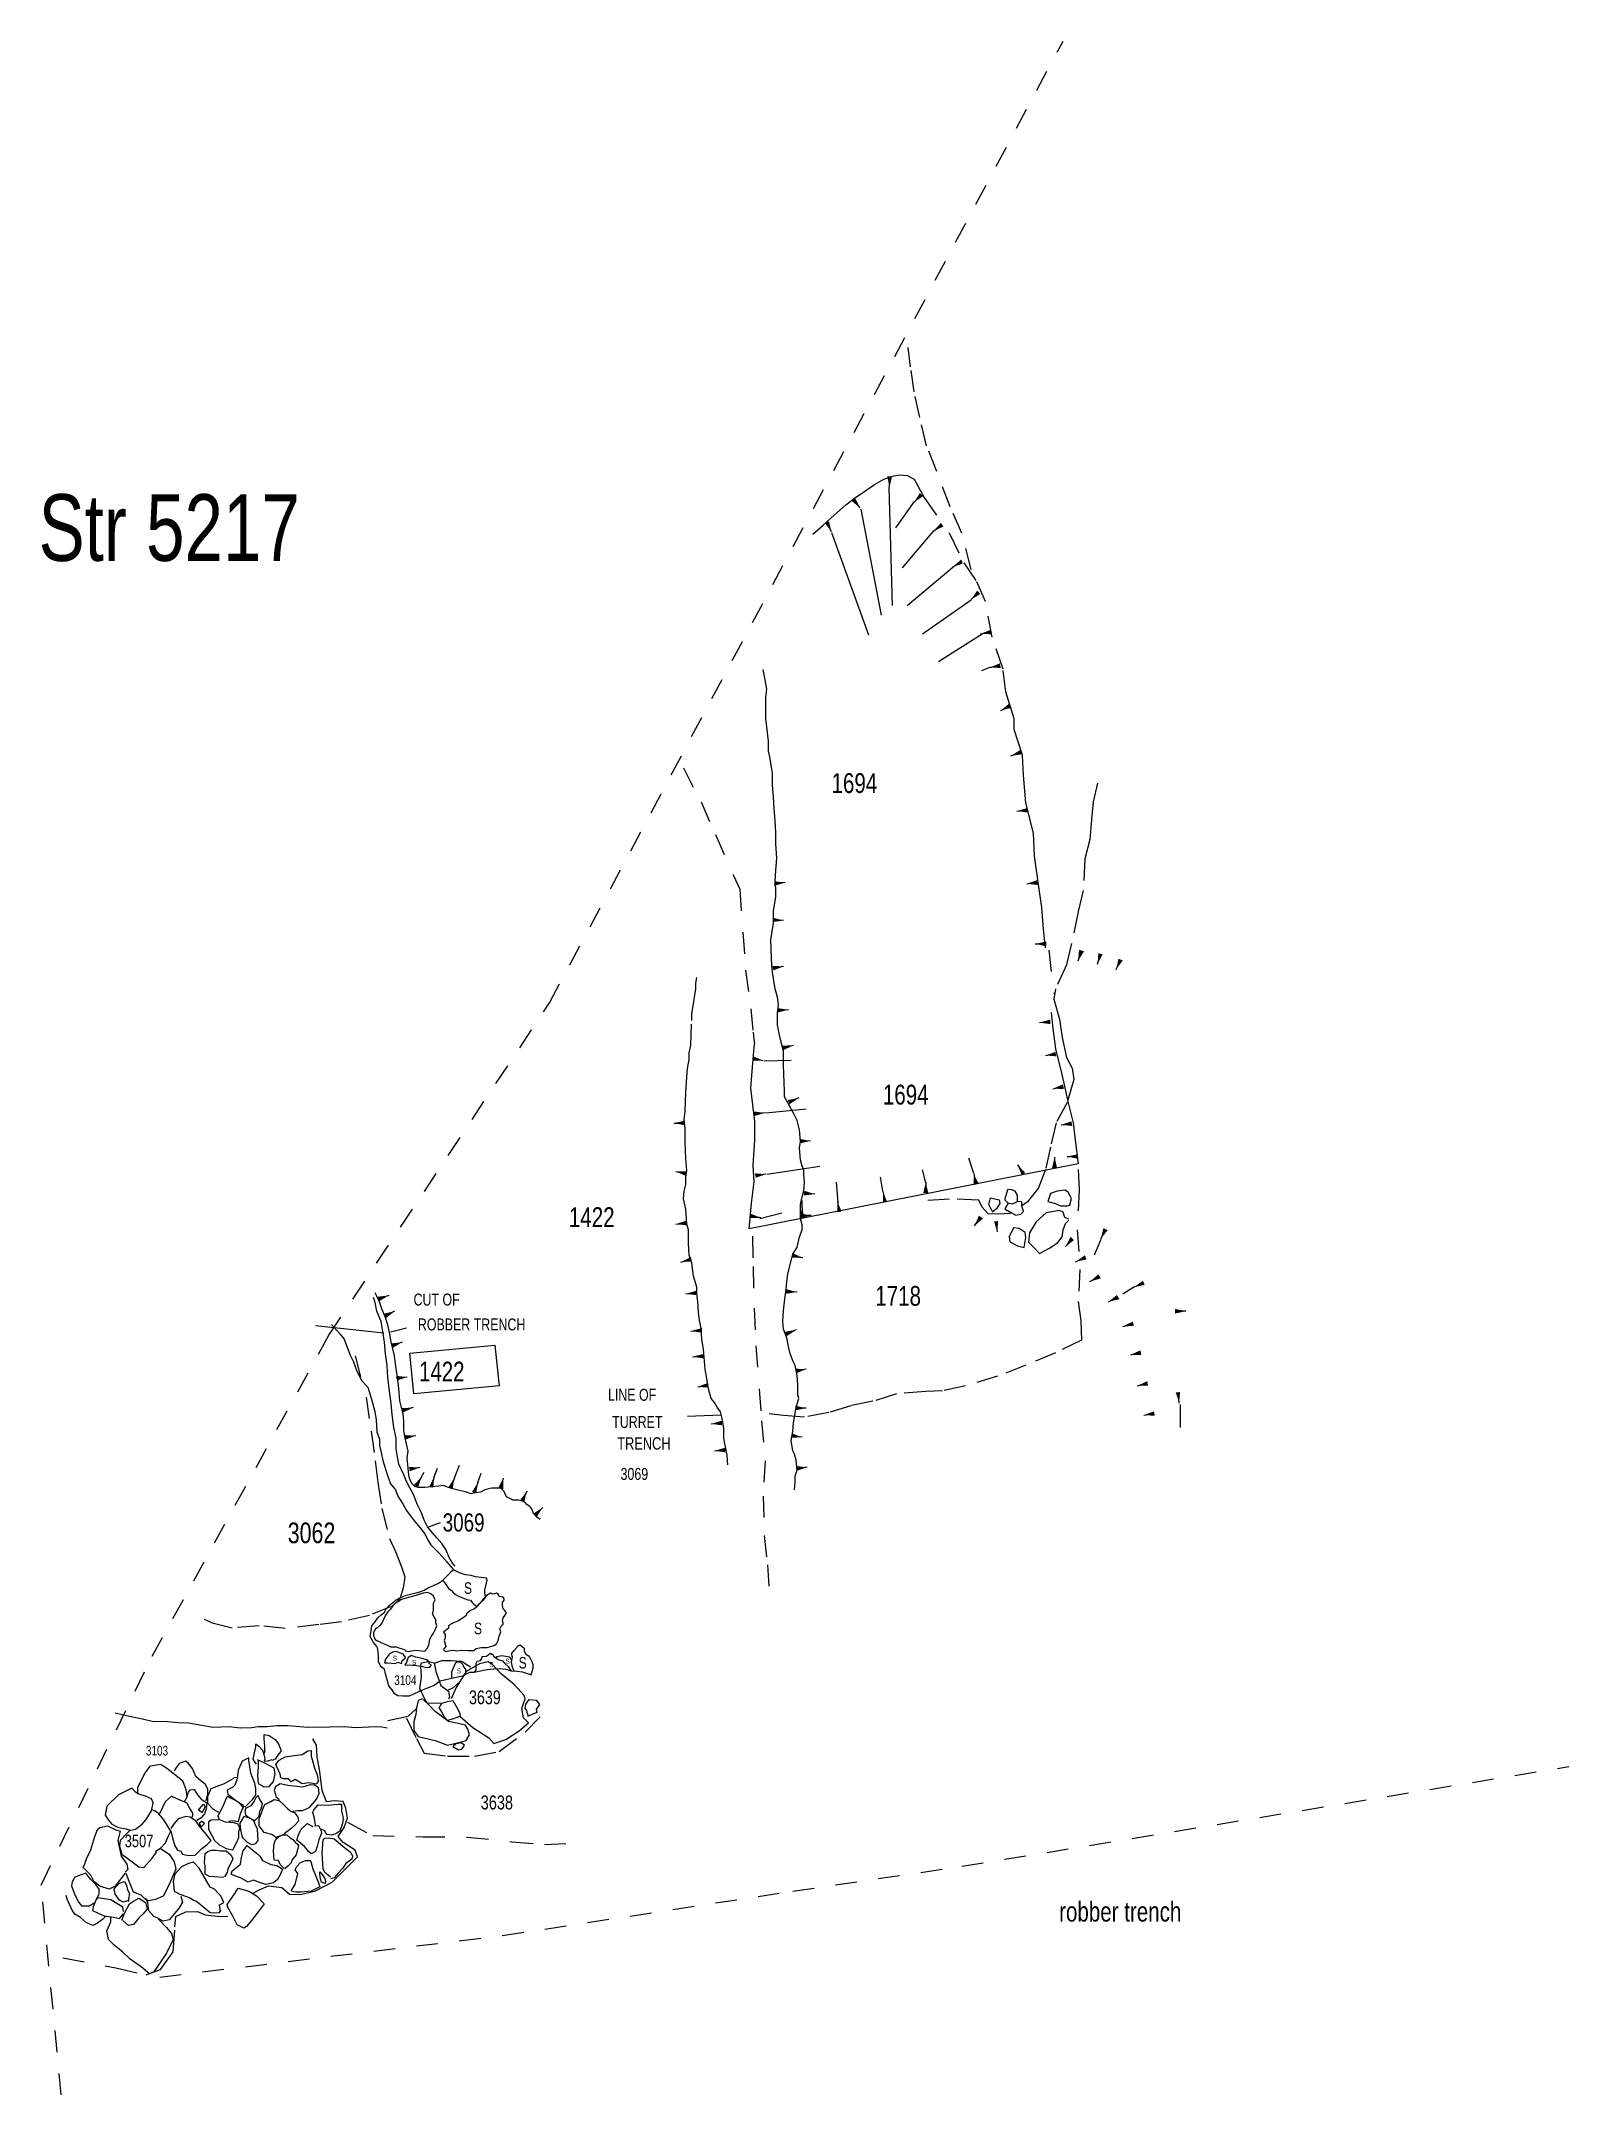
# Model space of a CAD drawing. Extents: x 43284 to 43291.09, y 9093.72 to 9103.25.
import ezdxf

# ---------------------------------------------------------------- set-up
doc = ezdxf.new("R2010")
doc.units = 0
doc.header["$MEASUREMENT"] = 0
for name, pattern in [('ECW_2', [0.025401, 0.001588, -0.003175, 0.003175, -0.003175, 0.003175, -0.003175, 0.003175, -0.003175, 0.001588]), ('ECW_3', [0.018262, 0.000794, -0.001588, 0.001588, -0.001588, 0.001588, -0.001588, 0.001588, -0.001588, 0.001588, -0.001588, 0.001588, -0.001588]), ('ECW_5', [0.025401, 0.009525, -0.003175, 0.001588, -0.003175, 0.007938])]:
    doc.linetypes.add(name, pattern=pattern)
doc.layers.add('1', color=7, linetype='CONTINUOUS')
doc.layers.add('MERGE', color=7, linetype='CONTINUOUS')

msp = doc.modelspace()

# ---------------------------------------------------------------- texts
at = {"layer": '1', "color": 4, "width": 0.775}
for s, height, p in [('Str 5217', 0.309422, (43283.984659, 9100.839316)), ('3062', 0.095953, (43285.140532, 9096.282225)), ('3103', 0.044742, (43284.482484, 9095.297357)), ('3638', 0.064867, (43286.036379, 9095.047069))]:
    msp.add_text(s, height=height, rotation=360, dxfattribs=at).set_placement(p)
at = {"layer": 'MERGE', "color": 212, "width": 0.775}
for s, p in [('1694', (43287.664107, 9099.762578)), ('1694', (43287.902388, 9098.317265)), ('1718', (43287.867177, 9097.383509)), ('robber trench', (43288.720326, 9094.526891))]:
    msp.add_text(s, height=0.092, rotation=360, dxfattribs=at).set_placement(p)
at = {"layer": 'MERGE', "color": 1, "width": 0.775}
for s, height, p in [('1422', 0.092, (43286.445357, 9097.748906)), ('CUT OF', 0.055523, (43285.724463, 9097.38486)), ('ROBBER TRENCH', 0.055523, (43285.744688, 9097.269412)), ('1422', 0.091461, (43285.750067, 9097.033017)), ('LINE OF', 0.055523, (43286.626873, 9096.942876)), ('TURRET', 0.055523, (43286.646338, 9096.816501)), ('TRENCH', 0.05732, (43286.669708, 9096.716298)), ('3069', 0.055523, (43286.685186, 9096.575704)), ('3069', 0.084273, (43285.859769, 9096.336344)), ('S', 0.053727, (43285.958427, 9096.047352)), ('S', 0.053727, (43286.005302, 9095.859852)), ('S', 0.02318, (43285.627823, 9095.736955)), ('S', 0.02318, (43285.717667, 9095.717424)), ('S', 0.02318, (43286.151261, 9095.723283)), ('S', 0.053727, (43286.212333, 9095.700673)), ('3104', 0.044742, (43285.634828, 9095.624506)), ('S', 0.02318, (43285.924698, 9095.678361)), ('S', 0.02318, (43286.077042, 9095.707658)), ('3639', 0.063969, (43285.981728, 9095.535226))]:
    msp.add_text(s, height=height, rotation=360, dxfattribs=at).set_placement(p)
at = {"layer": 'MERGE', "color": 20, "width": 0.775}
msp.add_text('3507', height=0.05768, rotation=360, dxfattribs=at).set_placement((43284.384315, 9094.871889))
msp.add_text('3507', height=0.05768, rotation=360, dxfattribs=at).set_placement((43284.384315, 9094.871889))

# ---------------------------------------------------------------- linework, layer by layer
at = {"layer": '1', "color": 7, "linetype": 'ECW_5'}
msp.add_lwpolyline([(43284.089844, 9093.722656), (43283.996094, 9094.696289), (43284.511719, 9095.757813), (43285.332031, 9097.248047), (43286.355469, 9098.789063), (43288.738281, 9103.250977)], dxfattribs=at)
at = {"layer": '1', "color": 4, "linetype": 'ECW_2'}
msp.add_lwpolyline([(43285.453125, 9097.151367), (43285.503906, 9096.959961), (43285.527344, 9096.801758), (43285.546875, 9096.664063), (43285.558594, 9096.563477), (43285.578125, 9096.443359), (43285.613281, 9096.303711), (43285.640625, 9096.243164), (43285.667969, 9096.172852), (43285.683594, 9096.126953), (43285.675781, 9096.073242), (43285.660156, 9096.023438), (43285.625, 9095.990234), (43285.519531, 9095.947266), (43285.390625, 9095.917969), (43285.285156, 9095.904297), (43285.128906, 9095.886719), (43285.007813, 9095.899414), (43284.882813, 9095.888672), (43284.796875, 9095.90918), (43284.753906, 9095.928711)], dxfattribs=at)
at = {"layer": '1', "color": 4}
msp.add_lwpolyline([(43285.601563, 9095.423828), (43285.570313, 9095.429688), (43285.515625, 9095.428711), (43285.457031, 9095.425781), (43285.402344, 9095.430664), (43285.335938, 9095.428711), (43285.234375, 9095.427734), (43285.140625, 9095.435547), (43285.089844, 9095.43457), (43285.046875, 9095.430664), (43285.003906, 9095.430664), (43284.972656, 9095.425781), (43284.921875, 9095.424805), (43284.867188, 9095.429688), (43284.792969, 9095.427734), (43284.742188, 9095.436523), (43284.679688, 9095.447266), (43284.632813, 9095.448242), (43284.582031, 9095.453125), (43284.511719, 9095.455078), (43284.472656, 9095.464844), (43284.414063, 9095.476563), (43284.378906, 9095.484375), (43284.339844, 9095.494141)], dxfattribs=at)
at = {"layer": '1', "color": 4, "linetype": 'ECW_3'}
msp.add_lwpolyline([(43285.417969, 9094.987305), (43285.535156, 9094.925781), (43285.769531, 9094.919922), (43285.972656, 9094.918945), (43286.179688, 9094.897461), (43286.332031, 9094.883789), (43286.503906, 9094.891602)], dxfattribs=at)
at = {"layer": 'MERGE', "color": 212, "linetype": 'ECW_2'}
for points in [[(43288.460938, 9100.336914), (43288.410156, 9100.485352), (43288.378906, 9100.651367), (43288.3125, 9100.799805), (43288.269531, 9100.96875), (43288.214844, 9101.089844), (43288.152344, 9101.254883), (43288.105469, 9101.373047), (43288.074219, 9101.503906), (43288.046875, 9101.624023), (43288.03125, 9101.739258), (43288.019531, 9101.830078)], [(43287.578125, 9100.963867), (43287.625, 9101.004883), (43287.675781, 9101.050781), (43287.730469, 9101.099609), (43287.777344, 9101.134766), (43287.808594, 9101.155273), (43287.863281, 9101.193359), (43287.90625, 9101.21875), (43287.953125, 9101.234375), (43287.980469, 9101.238281), (43288.015625, 9101.235352), (43288.046875, 9101.21875), (43288.09375, 9101.132813), (43288.210938, 9100.96582), (43288.277344, 9100.831055), (43288.34375, 9100.732422)], [(43287.410156, 9099.460938), (43287.40625, 9099.52832), (43287.40625, 9099.579102), (43287.402344, 9099.633789), (43287.398438, 9099.691406), (43287.394531, 9099.743164), (43287.390625, 9099.799805), (43287.390625, 9099.852539), (43287.378906, 9099.922852), (43287.371094, 9099.957031), (43287.371094, 9100.00293), (43287.363281, 9100.069336), (43287.359375, 9100.108398), (43287.359375, 9100.158203), (43287.359375, 9100.207031), (43287.363281, 9100.244141), (43287.355469, 9100.288086), (43287.347656, 9100.334961)], [(43286.976563, 9099.878906), (43287.058594, 9099.72168), (43287.125, 9099.569336), (43287.207031, 9099.382813), (43287.238281, 9099.316406), (43287.265625, 9098.941406), (43287.289063, 9098.761719), (43287.300781, 9098.652344), (43287.304688, 9098.604492)], [(43288.898438, 9099.808594), (43288.878906, 9099.72168), (43288.871094, 9099.639648), (43288.863281, 9099.546875), (43288.839844, 9099.457031), (43288.832031, 9099.310547), (43288.808594, 9099.210938), (43288.777344, 9099.064453), (43288.753906, 9098.964844), (43288.703125, 9098.854492), (43288.695313, 9098.805664), (43288.722656, 9098.713867), (43288.734375, 9098.628906), (43288.753906, 9098.535156), (43288.78125, 9098.485352), (43288.789063, 9098.433594), (43288.757813, 9098.326172), (43288.707031, 9098.232422), (43288.679688, 9098.120117), (43288.65625, 9098.015625), (43288.625, 9097.931641), (43288.574219, 9097.866211), (43288.546875, 9097.847656)], [(43288.671875, 9099.03418), (43288.695313, 9098.833008)], [(43288.808594, 9098.015625), (43288.8125, 9097.923828), (43288.804688, 9097.735352), (43288.816406, 9097.551758), (43288.808594, 9097.404297), (43288.820313, 9097.313477), (43288.824219, 9097.224609), (43288.703125, 9097.166016), (43288.566406, 9097.107422), (43288.433594, 9097.056641), (43288.285156, 9097.011719), (43288.179688, 9096.989258), (43288.101563, 9096.985352), (43287.964844, 9096.974609), (43287.855469, 9096.94043), (43287.753906, 9096.919922), (43287.652344, 9096.888672), (43287.539063, 9096.867188), (43287.441406, 9096.875), (43287.375, 9096.882813)], [(43288.5, 9097.816406), (43288.492188, 9097.811523), (43288.4375, 9097.808594), (43288.390625, 9097.80957), (43288.363281, 9097.84082), (43288.347656, 9097.874023), (43288.210938, 9097.878906), (43288.074219, 9097.869141)], [(43287.296875, 9097.706055), (43287.300781, 9097.56543), (43287.304688, 9097.37207), (43287.3125, 9097.198242), (43287.328125, 9096.996094), (43287.339844, 9096.850586), (43287.355469, 9096.665039), (43287.347656, 9096.500977), (43287.351563, 9096.318359), (43287.367188, 9096.182617), (43287.375, 9096.041016)], [(43284.546875, 9094.269531), (43286.136719, 9094.461914), (43287.484375, 9094.667969), (43288.269531, 9094.783203), (43291.085938, 9095.246094)]]:
    msp.add_lwpolyline(points, dxfattribs=at)
at = {"layer": 'MERGE', "color": 212}
for points in [[(43287.929688, 9101.181641), (43287.945313, 9100.632813)], [(43287.933594, 9101.182617), (43287.933594, 9101.208984)], [(43287.796875, 9101.084961), (43287.777344, 9101.109375)], [(43287.800781, 9101.079102), (43287.894531, 9100.587891)], [(43288.046875, 9101.115234), (43287.960938, 9100.993164)], [(43288.046875, 9101.112305), (43288.070313, 9101.134766)], [(43287.664063, 9100.973633), (43287.652344, 9101.000977)], [(43288.136719, 9100.978516), (43287.992188, 9100.806641)], [(43288.136719, 9100.977539), (43288.167969, 9101.000977)], [(43287.664063, 9100.970703), (43287.835938, 9100.49707)], [(43288.226563, 9100.808594), (43288.015625, 9100.630859)], [(43288.226563, 9100.811523), (43288.25, 9100.825195)], [(43288.3125, 9100.657227), (43288.085938, 9100.499023)], [(43288.3125, 9100.660156), (43288.34375, 9100.689453)], [(43288.367188, 9100.501953), (43288.160156, 9100.371094)], [(43288.355469, 9100.500977), (43288.390625, 9100.506836)], [(43288.402344, 9100.345703), (43288.359375, 9100.330078)], [(43288.398438, 9100.344727), (43288.441406, 9100.352539)], [(43288.65625, 9099.044922), (43288.648438, 9099.130859), (43288.640625, 9099.231445), (43288.625, 9099.338867), (43288.605469, 9099.470703), (43288.601563, 9099.576172), (43288.566406, 9099.716797), (43288.554688, 9099.844727), (43288.550781, 9099.938477), (43288.511719, 9100.056641), (43288.511719, 9100.106445), (43288.472656, 9100.232422), (43288.460938, 9100.331055)], [(43288.449219, 9100.145508), (43288.464844, 9100.15332)], [(43288.496094, 9099.93457), (43288.527344, 9099.946289)], [(43288.523438, 9099.678711), (43288.546875, 9099.680664)], [(43287.492188, 9096.530273), (43287.496094, 9096.566406), (43287.496094, 9096.59375), (43287.503906, 9096.62207), (43287.5, 9096.666992), (43287.492188, 9096.695313), (43287.484375, 9096.710938), (43287.476563, 9096.758789), (43287.484375, 9096.799805), (43287.488281, 9096.84082), (43287.496094, 9096.883789), (43287.5, 9096.913086), (43287.511719, 9096.954102), (43287.507813, 9096.970703), (43287.507813, 9097.014648), (43287.503906, 9097.060547), (43287.496094, 9097.106445), (43287.484375, 9097.128906), (43287.472656, 9097.162109), (43287.464844, 9097.194336), (43287.457031, 9097.235352), (43287.441406, 9097.275391), (43287.4375, 9097.3125), (43287.441406, 9097.360352), (43287.445313, 9097.401367), (43287.453125, 9097.458984), (43287.457031, 9097.495117), (43287.460938, 9097.53125), (43287.476563, 9097.591797), (43287.484375, 9097.623047), (43287.503906, 9097.65625), (43287.515625, 9097.703125), (43287.527344, 9097.735352), (43287.527344, 9097.758789), (43287.519531, 9097.787109), (43287.519531, 9097.81543), (43287.519531, 9097.853516), (43287.527344, 9097.888672), (43287.535156, 9097.916992), (43287.539063, 9097.957031), (43287.535156, 9097.991211), (43287.535156, 9098.010742), (43287.527344, 9098.03125), (43287.519531, 9098.060547), (43287.515625, 9098.115234), (43287.519531, 9098.146484), (43287.515625, 9098.199219), (43287.503906, 9098.243164), (43287.488281, 9098.277344), (43287.46875, 9098.311523), (43287.445313, 9098.353516), (43287.445313, 9098.378906), (43287.441406, 9098.5), (43287.441406, 9098.564453), (43287.429688, 9098.607422), (43287.421875, 9098.647461), (43287.414063, 9098.6875), (43287.414063, 9098.741211), (43287.417969, 9098.780273), (43287.414063, 9098.81543), (43287.402344, 9098.853516), (43287.394531, 9098.902344), (43287.390625, 9098.931641), (43287.386719, 9098.958984), (43287.382813, 9099.082031), (43287.394531, 9099.158203), (43287.394531, 9099.214844), (43287.40625, 9099.28125), (43287.40625, 9099.317383), (43287.402344, 9099.352539), (43287.40625, 9099.402344), (43287.410156, 9099.460938)], [(43287.449219, 9099.34668), (43287.402344, 9099.342773)], [(43288.570313, 9099.341797), (43288.589844, 9099.34375)], [(43287.441406, 9099.170898), (43287.398438, 9099.173828)], [(43288.609375, 9099.0625), (43288.636719, 9099.0625)], [(43288.808594, 9098.984375), (43288.824219, 9099.032227)], [(43288.898438, 9098.96875), (43288.910156, 9099.010742)], [(43288.984375, 9098.944336), (43289.003906, 9098.986328)], [(43287.441406, 9098.958008), (43287.390625, 9098.950195)], [(43288.683594, 9098.744141), (43288.691406, 9098.669922), (43288.703125, 9098.576172), (43288.734375, 9098.451172), (43288.761719, 9098.325195), (43288.785156, 9098.232422), (43288.796875, 9098.139648), (43288.808594, 9098.042969), (43287.28125, 9097.741211), (43287.292969, 9097.859375), (43287.304688, 9097.958984), (43287.300781, 9098.03418), (43287.308594, 9098.15332), (43287.308594, 9098.238281), (43287.289063, 9098.392578), (43287.296875, 9098.491211), (43287.304688, 9098.583984), (43287.308594, 9098.605469)], [(43287.464844, 9098.756836), (43287.425781, 9098.754883)], [(43288.628906, 9098.697266), (43288.652344, 9098.699219)], [(43287.347656, 9098.520508), (43287.324219, 9098.525391)], [(43287.351563, 9098.520508), (43287.476563, 9098.523438)], [(43287.488281, 9098.591797), (43287.445313, 9098.582031)], [(43288.65625, 9098.544922), (43288.679688, 9098.547852)], [(43287.511719, 9098.347656), (43287.472656, 9098.331055)], [(43288.691406, 9098.390625), (43288.730469, 9098.398438)], [(43287.355469, 9098.27832), (43287.332031, 9098.276367)], [(43287.359375, 9098.279297), (43287.546875, 9098.296875)], [(43288.730469, 9098.223633), (43288.761719, 9098.226563)], [(43287.566406, 9098.148438), (43287.519531, 9098.147461)], [(43287.363281, 9097.994141), (43287.609375, 9098.03125)], [(43288.324219, 9097.998047), (43288.300781, 9098.068359)], [(43288.527344, 9098.037109), (43288.539063, 9098.018555)], [(43288.699219, 9098.073242), (43288.699219, 9098.057617)], [(43288.757813, 9098.076172), (43288.789063, 9098.076172)], [(43287.359375, 9097.994141), (43287.335938, 9097.991211)], [(43287.695313, 9097.862305), (43287.6875, 9097.957031)], [(43287.902344, 9097.915039), (43287.890625, 9097.980469)], [(43288.101563, 9097.954102), (43288.085938, 9098.014648)], [(43288.101563, 9097.957031), (43288.101563, 9097.94043)], [(43288.324219, 9097.995117), (43288.328125, 9097.978516)], [(43287.527344, 9097.839844), (43287.527344, 9097.87207)], [(43287.527344, 9097.839844), (43287.527344, 9097.823242)], [(43287.585938, 9097.901367), (43287.535156, 9097.90625)], [(43287.691406, 9097.868164), (43287.695313, 9097.84668)], [(43287.902344, 9097.914063), (43287.90625, 9097.895508)], [(43288.410156, 9097.822266), (43288.394531, 9097.853516), (43288.402344, 9097.883789), (43288.441406, 9097.875977), (43288.445313, 9097.858398), (43288.429688, 9097.833984), (43288.410156, 9097.818359)], [(43288.484375, 9097.861328), (43288.503906, 9097.856445), (43288.527344, 9097.867188), (43288.527344, 9097.897461), (43288.515625, 9097.915039), (43288.496094, 9097.923828), (43288.480469, 9097.920898), (43288.46875, 9097.879883), (43288.46875, 9097.875977), (43288.484375, 9097.860352), (43288.46875, 9097.833984), (43288.488281, 9097.820313), (43288.519531, 9097.803711), (43288.542969, 9097.808594), (43288.554688, 9097.820313), (43288.546875, 9097.847656), (43288.546875, 9097.865234), (43288.527344, 9097.867188)], [(43288.769531, 9097.851563), (43288.777344, 9097.880859), (43288.761719, 9097.911133), (43288.746094, 9097.919922), (43288.710938, 9097.916016), (43288.679688, 9097.904297), (43288.667969, 9097.867188), (43288.703125, 9097.858398), (43288.726563, 9097.847656), (43288.757813, 9097.84668), (43288.773438, 9097.852539)], [(43287.335938, 9097.791992), (43287.3125, 9097.795898)], [(43287.332031, 9097.788086), (43287.433594, 9097.814453)], [(43287.570313, 9097.802734), (43287.542969, 9097.801758)], [(43288.328125, 9097.754883), (43288.34375, 9097.776367)], [(43288.433594, 9097.726563), (43288.429688, 9097.754883)], [(43288.507813, 9097.745117), (43288.488281, 9097.704102), (43288.492188, 9097.679688), (43288.527344, 9097.661133), (43288.558594, 9097.654297), (43288.566406, 9097.700195), (43288.5625, 9097.723633), (43288.535156, 9097.742188), (43288.507813, 9097.745117)], [(43288.765625, 9097.785156), (43288.746094, 9097.792969), (43288.738281, 9097.818359), (43288.722656, 9097.825195), (43288.660156, 9097.81543), (43288.613281, 9097.772461), (43288.582031, 9097.722656), (43288.578125, 9097.678711), (43288.605469, 9097.650391), (43288.628906, 9097.626953), (43288.675781, 9097.651367), (43288.714844, 9097.677734), (43288.734375, 9097.703125), (43288.738281, 9097.736328), (43288.75, 9097.765625), (43288.765625, 9097.780273)], [(43288.75, 9097.658203), (43288.769531, 9097.680664)], [(43288.914063, 9097.691406), (43288.882813, 9097.618164)], [(43288.914063, 9097.694336), (43288.933594, 9097.732422)], [(43287.53125, 9097.605469), (43287.507813, 9097.611328)], [(43288.796875, 9097.587891), (43288.832031, 9097.603516)], [(43288.863281, 9097.496094), (43288.898438, 9097.515625)], [(43289.066406, 9097.469727), (43289.015625, 9097.4375)], [(43289.066406, 9097.469727), (43289.101563, 9097.485352)], [(43287.503906, 9097.447266), (43287.457031, 9097.450195)], [(43288.949219, 9097.402344), (43288.984375, 9097.418945)], [(43289.308594, 9097.358398), (43289.277344, 9097.358398)], [(43287.5, 9097.271484), (43287.457031, 9097.254883)], [(43289.015625, 9097.288086), (43289.050781, 9097.296875)], [(43287.546875, 9097.089844), (43287.519531, 9097.084961)], [(43289.050781, 9097.15625), (43289.089844, 9097.164063)], [(43289.082031, 9097.011719), (43289.128906, 9097.023438)], [(43287.546875, 9096.90918), (43287.5, 9096.90918)], [(43289.113281, 9096.876953), (43289.144531, 9096.880859)], [(43289.277344, 9096.932617), (43289.273438, 9096.97168)], [(43289.28125, 9096.925781), (43289.28125, 9096.818359)], [(43287.527344, 9096.773438), (43287.492188, 9096.779297)], [(43287.550781, 9096.634766), (43287.5, 9096.628906)]]:
    msp.add_lwpolyline(points, dxfattribs=at)
at = {"layer": 'MERGE', "color": 1, "linetype": 'ECW_2'}
for points in [[(43287.011719, 9098.59082), (43287.015625, 9098.707031), (43287.015625, 9098.738281), (43287.027344, 9098.804688), (43287.035156, 9098.854492), (43287.035156, 9098.880859), (43287.039063, 9098.907227)], [(43285.679688, 9096.599609), (43285.65625, 9096.649414), (43285.644531, 9096.717773), (43285.644531, 9096.769531), (43285.632813, 9096.819336), (43285.625, 9096.879883), (43285.621094, 9096.930664), (43285.613281, 9096.987305), (43285.605469, 9097.050781), (43285.601563, 9097.106445), (43285.59375, 9097.161133), (43285.589844, 9097.214844), (43285.582031, 9097.264648), (43285.574219, 9097.311523), (43285.554688, 9097.358398), (43285.546875, 9097.398438), (43285.539063, 9097.422852)]]:
    msp.add_lwpolyline(points, dxfattribs=at)
at = {"layer": 'MERGE', "color": 1}
for points in [[(43287.183594, 9096.646484), (43287.179688, 9096.689453), (43287.171875, 9096.729492), (43287.164063, 9096.768555), (43287.164063, 9096.816406), (43287.15625, 9096.860352), (43287.148438, 9096.891602), (43287.132813, 9096.913086), (43287.121094, 9096.935547), (43287.105469, 9096.954102), (43287.09375, 9096.998047), (43287.085938, 9097.045898), (43287.078125, 9097.089844), (43287.070313, 9097.182617), (43287.0625, 9097.226563), (43287.058594, 9097.27832), (43287.050781, 9097.316406), (43287.046875, 9097.353516), (43287.042969, 9097.402344), (43287.039063, 9097.44043), (43287.039063, 9097.470703), (43287.023438, 9097.520508), (43287.015625, 9097.582031), (43287.003906, 9097.618164), (43287, 9097.673828), (43287, 9097.707031), (43287, 9097.736328), (43286.992188, 9097.762695), (43286.988281, 9097.832031), (43286.976563, 9097.879883), (43286.980469, 9097.915039), (43286.988281, 9097.946289), (43286.988281, 9097.980469), (43286.992188, 9098.011719), (43286.988281, 9098.067383), (43286.984375, 9098.141602), (43286.984375, 9098.206055), (43286.980469, 9098.246094), (43286.984375, 9098.287109), (43286.988281, 9098.375), (43286.992188, 9098.444336), (43286.996094, 9098.484375), (43287.003906, 9098.526367), (43287.003906, 9098.557617), (43287.011719, 9098.59082)], [(43286.933594, 9098.231445), (43286.96875, 9098.231445)], [(43286.941406, 9098.006836), (43286.96875, 9098.000977)], [(43286.941406, 9097.762695), (43286.972656, 9097.765625)], [(43286.964844, 9097.585938), (43286.992188, 9097.59375)], [(43286.3125, 9096.392578), (43286.296875, 9096.40332), (43286.28125, 9096.419922), (43286.273438, 9096.441406), (43286.265625, 9096.451172), (43286.25, 9096.461914), (43286.242188, 9096.470703), (43286.226563, 9096.478516), (43286.210938, 9096.482422), (43286.1875, 9096.482422), (43286.171875, 9096.489258), (43286.15625, 9096.49707), (43286.148438, 9096.513672), (43286.144531, 9096.521484), (43286.128906, 9096.537109), (43286.113281, 9096.538086), (43286.085938, 9096.537109), (43286.054688, 9096.530273), (43286.035156, 9096.518555), (43286.011719, 9096.515625), (43285.992188, 9096.511719), (43285.964844, 9096.520508), (43285.9375, 9096.527344), (43285.90625, 9096.53418), (43285.882813, 9096.541992), (43285.863281, 9096.549805), (43285.839844, 9096.546875), (43285.808594, 9096.543945), (43285.777344, 9096.540039), (43285.746094, 9096.540039), (43285.730469, 9096.545898), (43285.71875, 9096.557617), (43285.707031, 9096.578125), (43285.703125, 9096.598633), (43285.695313, 9096.677734), (43285.699219, 9096.709961), (43285.691406, 9096.743164), (43285.683594, 9096.777344), (43285.679688, 9096.804688), (43285.679688, 9096.847656), (43285.675781, 9096.881836), (43285.667969, 9096.911133), (43285.660156, 9096.942383), (43285.65625, 9097.000977), (43285.652344, 9097.037109), (43285.648438, 9097.0625), (43285.640625, 9097.114258), (43285.636719, 9097.151367), (43285.628906, 9097.18457), (43285.621094, 9097.21582), (43285.613281, 9097.259766), (43285.605469, 9097.294922), (43285.59375, 9097.329102), (43285.578125, 9097.369141), (43285.566406, 9097.402344), (43285.554688, 9097.427734), (43285.546875, 9097.443359)], [(43285.609375, 9097.431641), (43285.5625, 9097.416016)], [(43285.636719, 9097.358398), (43285.597656, 9097.339844)], [(43286.988281, 9097.439453), (43287.011719, 9097.441406)], [(43285.269531, 9097.292969), (43285.585938, 9097.257813)], [(43285.34375, 9097.296875), (43285.382813, 9097.253906), (43285.402344, 9097.229492), (43285.417969, 9097.1875), (43285.429688, 9097.154297), (43285.445313, 9097.124023), (43285.460938, 9097.080078), (43285.484375, 9097.036133), (43285.511719, 9097.005859), (43285.527344, 9096.955078), (43285.542969, 9096.899414), (43285.550781, 9096.856445), (43285.554688, 9096.798828), (43285.566406, 9096.764648), (43285.566406, 9096.735352), (43285.574219, 9096.703125), (43285.582031, 9096.666016), (43285.601563, 9096.601563), (43285.617188, 9096.557617), (43285.640625, 9096.529297), (43285.652344, 9096.500977), (43285.675781, 9096.461914), (43285.691406, 9096.433594), (43285.722656, 9096.392578), (43285.753906, 9096.354492), (43285.777344, 9096.326172), (43285.789063, 9096.298828), (43285.804688, 9096.274414), (43285.84375, 9096.235352), (43285.878906, 9096.196289), (43285.910156, 9096.158203)], [(43285.691406, 9097.279297), (43285.617188, 9097.261719)], [(43287.011719, 9097.266602), (43287.042969, 9097.268555)], [(43285.671875, 9097.214844), (43285.628906, 9097.200195)], [(43287.019531, 9097.147461), (43287.058594, 9097.149414)], [(43285.695313, 9097.052734), (43285.644531, 9097.047852)], [(43287.042969, 9097.007813), (43287.078125, 9097.012695)], [(43285.722656, 9096.911133), (43285.675781, 9096.899414)], [(43286.996094, 9096.87207), (43287.152344, 9096.87793)], [(43287.105469, 9096.835938), (43287.140625, 9096.838867)], [(43285.734375, 9096.780273), (43285.695313, 9096.775391)], [(43287.121094, 9096.710938), (43287.160156, 9096.713867)], [(43285.917969, 9096.175781), (43285.90625, 9096.1875), (43285.890625, 9096.212891), (43285.875, 9096.25293), (43285.855469, 9096.280273), (43285.832031, 9096.306641), (43285.8125, 9096.330078), (43285.789063, 9096.357422), (43285.773438, 9096.389648), (43285.761719, 9096.423828), (43285.742188, 9096.459961), (43285.722656, 9096.510742), (43285.707031, 9096.539063), (43285.691406, 9096.568359), (43285.679688, 9096.599609)], [(43285.753906, 9096.632813), (43285.707031, 9096.626953)], [(43285.761719, 9096.589844), (43285.773438, 9096.612305)], [(43285.820313, 9096.59082), (43285.835938, 9096.630859)], [(43285.914063, 9096.585938), (43285.9375, 9096.643555)], [(43286.023438, 9096.564453), (43286.039063, 9096.607422)], [(43285.761719, 9096.589844), (43285.742188, 9096.558594)], [(43285.820313, 9096.59082), (43285.808594, 9096.545898)], [(43285.914063, 9096.585938), (43285.902344, 9096.551758)], [(43286.023438, 9096.564453), (43286.007813, 9096.519531)], [(43286.140625, 9096.583984), (43286.132813, 9096.549805)], [(43286.25, 9096.523438), (43286.230469, 9096.477539)], [(43286.324219, 9096.448242), (43286.296875, 9096.419922)], [(43285.847656, 9096.376953), (43285.789063, 9096.355469)], [(43285.859375, 9096.112305), (43285.871094, 9096.095703), (43285.878906, 9096.083984), (43285.886719, 9096.072266), (43285.898438, 9096.064453), (43285.910156, 9096.051758), (43285.921875, 9096.041992), (43285.933594, 9096.036133), (43285.957031, 9096.027344), (43285.976563, 9096.019531), (43285.988281, 9096.017578), (43285.996094, 9096.007813), (43286.003906, 9095.999023), (43286.019531, 9095.989258), (43286.03125, 9096.00293), (43286.042969, 9096.014648), (43286.050781, 9096.025391), (43286.058594, 9096.03418), (43286.054688, 9096.049805), (43286.054688, 9096.064453), (43286.058594, 9096.080078), (43286.0625, 9096.09668), (43286.066406, 9096.110352), (43286.0625, 9096.120117), (43286.039063, 9096.123047), (43286.011719, 9096.126953), (43285.992188, 9096.132813), (43285.964844, 9096.135742), (43285.9375, 9096.145508), (43285.910156, 9096.158203)], [(43285.824219, 9095.726563), (43285.855469, 9095.738281), (43285.898438, 9095.738281), (43285.949219, 9095.735352), (43285.96875, 9095.72168), (43285.988281, 9095.708984)], [(43286.007813, 9095.681641), (43286.015625, 9095.695313), (43286.015625, 9095.710938), (43286.015625, 9095.725586), (43286.019531, 9095.735352), (43286.035156, 9095.738281), (43286.042969, 9095.750977), (43286.042969, 9095.756836), (43286.0625, 9095.758789), (43286.070313, 9095.764648), (43286.082031, 9095.772461), (43286.09375, 9095.764648), (43286.097656, 9095.755859), (43286.109375, 9095.749023), (43286.117188, 9095.742188), (43286.136719, 9095.736328), (43286.148438, 9095.724609), (43286.164063, 9095.709961), (43286.171875, 9095.698242), (43286.179688, 9095.688477)], [(43286.105469, 9095.751953), (43286.113281, 9095.756836), (43286.132813, 9095.760742), (43286.152344, 9095.758789), (43286.167969, 9095.754883), (43286.175781, 9095.746094), (43286.179688, 9095.739258)], [(43286.191406, 9095.688477), (43286.183594, 9095.707031), (43286.179688, 9095.730469), (43286.183594, 9095.75293), (43286.179688, 9095.768555), (43286.191406, 9095.785156), (43286.203125, 9095.798828), (43286.207031, 9095.804688), (43286.21875, 9095.810547), (43286.238281, 9095.795898), (43286.238281, 9095.78125), (43286.246094, 9095.767578), (43286.261719, 9095.757813), (43286.269531, 9095.743164), (43286.273438, 9095.733398), (43286.277344, 9095.719727), (43286.277344, 9095.703125), (43286.273438, 9095.685547), (43286.269531, 9095.672852)], [(43285.851563, 9095.538086), (43285.789063, 9095.540039), (43285.777344, 9095.558594), (43285.753906, 9095.608398), (43285.761719, 9095.660156), (43285.757813, 9095.711914), (43285.761719, 9095.726563), (43285.792969, 9095.733398), (43285.820313, 9095.727539), (43285.828125, 9095.686523), (43285.851563, 9095.62207), (43285.886719, 9095.595703), (43285.890625, 9095.569336), (43285.886719, 9095.558594)], [(43285.941406, 9095.477539), (43286, 9095.427734), (43286.074219, 9095.379883), (43286.097656, 9095.352539), (43286.152344, 9095.37207), (43286.214844, 9095.412109), (43286.257813, 9095.448242), (43286.234375, 9095.472656), (43286.226563, 9095.514648), (43286.234375, 9095.538086), (43286.242188, 9095.560547), (43286.238281, 9095.576172), (43286.191406, 9095.626953), (43286.132813, 9095.674805), (43286.089844, 9095.720703), (43286.070313, 9095.732422), (43286.03125, 9095.722656), (43285.96875, 9095.686523), (43285.941406, 9095.642578), (43285.921875, 9095.613281), (43285.898438, 9095.560547)], [(43285.902344, 9095.657227), (43285.902344, 9095.685547), (43285.910156, 9095.704102), (43285.917969, 9095.722656), (43285.925781, 9095.732422), (43285.941406, 9095.731445), (43285.953125, 9095.71875), (43285.957031, 9095.708008), (43285.964844, 9095.697266), (43285.964844, 9095.674805)], [(43285.765625, 9095.560547), (43285.746094, 9095.552734), (43285.738281, 9095.518555), (43285.734375, 9095.487305), (43285.726563, 9095.453125), (43285.726563, 9095.414063), (43285.746094, 9095.385742), (43285.824219, 9095.366211), (43285.882813, 9095.344727), (43285.914063, 9095.353516), (43285.96875, 9095.366211), (43285.984375, 9095.392578), (43285.976563, 9095.419922), (43285.964844, 9095.438477), (43285.925781, 9095.447266), (43285.886719, 9095.455078), (43285.855469, 9095.477539), (43285.824219, 9095.501953), (43285.796875, 9095.530273), (43285.769531, 9095.557617)], [(43285.84375, 9095.518555), (43285.855469, 9095.540039), (43285.882813, 9095.547852), (43285.90625, 9095.552734), (43285.925781, 9095.520508), (43285.9375, 9095.49707), (43285.941406, 9095.479492), (43285.910156, 9095.466797), (43285.882813, 9095.458984), (43285.867188, 9095.476563), (43285.855469, 9095.5), (43285.84375, 9095.519531)], [(43285.886719, 9095.601563), (43285.910156, 9095.612305), (43285.933594, 9095.634766)], [(43286.253906, 9095.490234), (43286.25, 9095.506836), (43286.242188, 9095.517578), (43286.246094, 9095.536133), (43286.261719, 9095.556641), (43286.292969, 9095.554688), (43286.308594, 9095.53418), (43286.292969, 9095.512695), (43286.296875, 9095.49707), (43286.253906, 9095.477539)], [(43285.605469, 9095.458984), (43285.699219, 9095.480469), (43285.734375, 9095.512695)], [(43286.257813, 9095.478516), (43286.253906, 9095.494141)], [(43285.90625, 9095.339844), (43285.933594, 9095.323242), (43285.949219, 9095.326172), (43285.960938, 9095.344727), (43285.945313, 9095.355469), (43285.917969, 9095.350586), (43285.914063, 9095.345703)], [(43285.914063, 9095.347656), (43285.90625, 9095.339844)]]:
    msp.add_lwpolyline(points, dxfattribs=at)
for points in [[(43285.726563, 9096.974609), (43285.707031, 9097.164063), (43286.101563, 9097.201172), (43286.121094, 9097.012695)], [(43285.804688, 9096.046875), (43285.789063, 9096.053711), (43285.769531, 9096.049805), (43285.753906, 9096.045898), (43285.730469, 9096.038086), (43285.707031, 9096.032227), (43285.683594, 9096.026367), (43285.667969, 9096.021484), (43285.652344, 9096.010742), (43285.640625, 9096.003906), (43285.628906, 9095.991211), (43285.617188, 9095.976563), (43285.605469, 9095.963867), (43285.59375, 9095.948242), (43285.585938, 9095.930664), (43285.578125, 9095.911133), (43285.566406, 9095.898438), (43285.558594, 9095.891602), (43285.546875, 9095.882813), (43285.539063, 9095.866211), (43285.539063, 9095.852539), (43285.542969, 9095.84375), (43285.546875, 9095.834961), (43285.554688, 9095.830078), (43285.574219, 9095.822266), (43285.601563, 9095.80957), (43285.617188, 9095.801758), (43285.644531, 9095.800781), (43285.660156, 9095.794922), (43285.671875, 9095.791992), (43285.683594, 9095.789063), (43285.6875, 9095.783203), (43285.699219, 9095.780273), (43285.714844, 9095.782227), (43285.738281, 9095.786133), (43285.761719, 9095.783203), (43285.777344, 9095.78125), (43285.789063, 9095.795898), (43285.796875, 9095.816406), (43285.800781, 9095.836914), (43285.808594, 9095.850586), (43285.816406, 9095.864258), (43285.824219, 9095.879883), (43285.832031, 9095.899414), (43285.828125, 9095.913086), (43285.828125, 9095.926758), (43285.824219, 9095.933594), (43285.820313, 9095.94043), (43285.8125, 9095.955078), (43285.816406, 9095.969727), (43285.816406, 9095.988281), (43285.816406, 9096.003906), (43285.824219, 9096.019531), (43285.820313, 9096.030273), (43285.816406, 9096.037109)], [(43286.0625, 9096.040039), (43286.046875, 9096.018555), (43286.03125, 9096.000977), (43286.015625, 9095.983398), (43286.003906, 9095.975586), (43285.988281, 9095.970703), (43285.972656, 9095.957031), (43285.964844, 9095.943359), (43285.945313, 9095.929688), (43285.929688, 9095.920898), (43285.90625, 9095.911133), (43285.894531, 9095.904297), (43285.886719, 9095.897461), (43285.886719, 9095.887695), (43285.871094, 9095.875), (43285.863281, 9095.869141), (43285.871094, 9095.858398), (43285.871094, 9095.84375), (43285.867188, 9095.831055), (43285.871094, 9095.814453), (43285.875, 9095.803711), (43285.867188, 9095.792969), (43285.863281, 9095.786133), (43285.875, 9095.780273), (43285.894531, 9095.78418), (43285.910156, 9095.786133), (43285.925781, 9095.783203), (43285.949219, 9095.786133), (43285.976563, 9095.78418), (43286.003906, 9095.78418), (43286.015625, 9095.792969), (43286.039063, 9095.798828), (43286.066406, 9095.797852), (43286.097656, 9095.807617), (43286.109375, 9095.81543), (43286.117188, 9095.831055), (43286.121094, 9095.851563), (43286.128906, 9095.871094), (43286.125, 9095.884766), (43286.132813, 9095.900391), (43286.140625, 9095.907227), (43286.140625, 9095.914063), (43286.136719, 9095.920898), (43286.140625, 9095.936523), (43286.148438, 9095.947266), (43286.15625, 9095.957031), (43286.148438, 9095.970703), (43286.140625, 9095.978516), (43286.136719, 9095.993164), (43286.136719, 9096.006836), (43286.144531, 9096.018555), (43286.144531, 9096.024414), (43286.140625, 9096.03125), (43286.121094, 9096.035156), (43286.117188, 9096.045898), (43286.109375, 9096.050781), (43286.09375, 9096.045898), (43286.082031, 9096.049805)], [(43285.613281, 9095.768555), (43285.59375, 9095.744141), (43285.589844, 9095.727539), (43285.605469, 9095.726563), (43285.640625, 9095.724609), (43285.652344, 9095.730469), (43285.667969, 9095.723633), (43285.671875, 9095.738281), (43285.683594, 9095.74707), (43285.6875, 9095.754883), (43285.679688, 9095.759766), (43285.679688, 9095.765625), (43285.667969, 9095.770508), (43285.652344, 9095.776367), (43285.644531, 9095.779297), (43285.628906, 9095.776367)], [(43285.714844, 9095.760742), (43285.699219, 9095.751953), (43285.695313, 9095.740234), (43285.691406, 9095.729492), (43285.683594, 9095.717773), (43285.71875, 9095.716797), (43285.738281, 9095.714844), (43285.765625, 9095.709961), (43285.785156, 9095.705078), (43285.800781, 9095.707031), (43285.808594, 9095.716797), (43285.796875, 9095.722656), (43285.796875, 9095.732422), (43285.785156, 9095.741211), (43285.769531, 9095.746094), (43285.75, 9095.75), (43285.734375, 9095.75293), (43285.71875, 9095.759766)]]:
    msp.add_lwpolyline(points, close=True, dxfattribs=at)
at = {"layer": 'MERGE', "color": 1, "linetype": 'ECW_3'}
for points in [[(43286.273438, 9095.669922), (43286.230469, 9095.68457), (43286.203125, 9095.6875), (43286.179688, 9095.688477), (43286.15625, 9095.696289), (43286.125, 9095.699219), (43286.097656, 9095.698242), (43286.066406, 9095.695313), (43286.042969, 9095.69043), (43286.027344, 9095.686523), (43286.003906, 9095.681641), (43285.984375, 9095.681641), (43285.96875, 9095.674805), (43285.953125, 9095.666016), (43285.929688, 9095.661133), (43285.914063, 9095.658203), (43285.847656, 9095.641602), (43285.820313, 9095.62207), (43285.785156, 9095.607422), (43285.753906, 9095.595703), (43285.71875, 9095.579102), (43285.703125, 9095.572266), (43285.675781, 9095.572266), (43285.652344, 9095.574219), (43285.636719, 9095.583984), (43285.625, 9095.601563), (43285.609375, 9095.621094), (43285.601563, 9095.648438), (43285.59375, 9095.675781), (43285.589844, 9095.698242), (43285.578125, 9095.705078), (43285.570313, 9095.716797), (43285.5625, 9095.733398), (43285.5625, 9095.759766), (43285.558594, 9095.790039), (43285.554688, 9095.803711), (43285.539063, 9095.821289), (43285.53125, 9095.835938), (43285.523438, 9095.849609), (43285.527344, 9095.875977), (43285.53125, 9095.898438), (43285.546875, 9095.917969), (43285.558594, 9095.935547), (43285.574219, 9095.949219), (43285.589844, 9095.962891), (43285.597656, 9095.978516), (43285.613281, 9095.994141), (43285.628906, 9096.006836), (43285.644531, 9096.019531), (43285.660156, 9096.02832), (43285.671875, 9096.03418), (43285.691406, 9096.041016), (43285.710938, 9096.045898), (43285.730469, 9096.049805), (43285.753906, 9096.056641), (43285.773438, 9096.064453), (43285.792969, 9096.075195), (43285.816406, 9096.085938), (43285.839844, 9096.09668), (43285.859375, 9096.109375), (43285.875, 9096.124023), (43285.886719, 9096.137695), (43285.898438, 9096.150391), (43285.910156, 9096.158203)], [(43285.691406, 9095.470703), (43285.738281, 9095.375977), (43285.773438, 9095.308594), (43285.882813, 9095.293945), (43286.007813, 9095.294922), (43286.121094, 9095.316406), (43286.242188, 9095.405273), (43286.382813, 9095.546875)]]:
    msp.add_lwpolyline(points, dxfattribs=at)
at = {"layer": 'MERGE', "color": 20, "linetype": 'ECW_3'}
for points in [[(43284.980469, 9094.658203), (43285.007813, 9094.673828), (43285.050781, 9094.693359), (43285.113281, 9094.68457), (43285.148438, 9094.65332), (43285.199219, 9094.652344), (43285.269531, 9094.669922), (43285.347656, 9094.709961), (43285.417969, 9094.780273), (43285.464844, 9094.827148), (43285.453125, 9094.857422), (43285.398438, 9094.893555), (43285.375, 9094.921875), (43285.402344, 9094.962891), (43285.417969, 9095.006836), (43285.410156, 9095.052734), (43285.398438, 9095.083984), (43285.355469, 9095.086914), (43285.320313, 9095.082031), (43285.300781, 9095.134766), (43285.289063, 9095.222656), (43285.277344, 9095.291016), (43285.273438, 9095.344727), (43285.257813, 9095.375)], [(43284.980469, 9094.658203), (43285.007813, 9094.673828), (43285.050781, 9094.693359), (43285.113281, 9094.68457), (43285.148438, 9094.65332), (43285.199219, 9094.652344), (43285.269531, 9094.669922), (43285.347656, 9094.709961), (43285.417969, 9094.780273), (43285.464844, 9094.827148), (43285.453125, 9094.857422), (43285.398438, 9094.893555), (43285.375, 9094.921875), (43285.402344, 9094.962891), (43285.417969, 9095.006836), (43285.410156, 9095.052734), (43285.398438, 9095.083984), (43285.355469, 9095.086914), (43285.320313, 9095.082031), (43285.300781, 9095.134766), (43285.289063, 9095.222656), (43285.277344, 9095.291016), (43285.273438, 9095.344727), (43285.257813, 9095.375)], [(43284.097656, 9094.358398), (43284.34375, 9094.311523), (43284.484375, 9094.280273), (43284.550781, 9094.304688), (43284.609375, 9094.387695), (43284.617188, 9094.501953), (43284.621094, 9094.550781), (43284.667969, 9094.571289), (43284.722656, 9094.574219), (43284.757813, 9094.558594), (43284.828125, 9094.550781), (43284.863281, 9094.551758)], [(43284.097656, 9094.358398), (43284.34375, 9094.311523), (43284.484375, 9094.280273), (43284.550781, 9094.304688), (43284.609375, 9094.387695), (43284.617188, 9094.501953), (43284.621094, 9094.550781), (43284.667969, 9094.571289), (43284.722656, 9094.574219), (43284.757813, 9094.558594), (43284.828125, 9094.550781), (43284.863281, 9094.551758)]]:
    msp.add_lwpolyline(points, dxfattribs=at)
at = {"layer": 'MERGE', "color": 20}
for points in [[(43285.035156, 9095.31543), (43285.035156, 9095.338867), (43285.03125, 9095.376953), (43285.03125, 9095.394531), (43285.054688, 9095.390625), (43285.082031, 9095.37207), (43285.097656, 9095.351563), (43285.109375, 9095.324219), (43285.109375, 9095.316406), (43285.097656, 9095.303711), (43285.082031, 9095.280273), (43285.066406, 9095.274414)], [(43285.035156, 9095.31543), (43285.035156, 9095.338867), (43285.03125, 9095.376953), (43285.03125, 9095.394531), (43285.054688, 9095.390625), (43285.082031, 9095.37207), (43285.097656, 9095.351563), (43285.109375, 9095.324219), (43285.109375, 9095.316406), (43285.097656, 9095.303711), (43285.082031, 9095.280273), (43285.066406, 9095.274414)], [(43284.761719, 9095.086914), (43284.769531, 9095.120117), (43284.769531, 9095.141602), (43284.757813, 9095.164063), (43284.738281, 9095.177734), (43284.714844, 9095.200195), (43284.699219, 9095.237305), (43284.679688, 9095.260742), (43284.667969, 9095.271484), (43284.636719, 9095.259766), (43284.621094, 9095.239258), (43284.613281, 9095.225586)], [(43284.761719, 9095.086914), (43284.769531, 9095.120117), (43284.769531, 9095.141602), (43284.757813, 9095.164063), (43284.738281, 9095.177734), (43284.714844, 9095.200195), (43284.699219, 9095.237305), (43284.679688, 9095.260742), (43284.667969, 9095.271484), (43284.636719, 9095.259766), (43284.621094, 9095.239258), (43284.613281, 9095.225586)], [(43284.941406, 9095.057617), (43284.960938, 9095.076172), (43284.976563, 9095.092773), (43284.992188, 9095.113281), (43284.992188, 9095.143555), (43284.988281, 9095.166992), (43284.96875, 9095.214844), (43284.960938, 9095.273438), (43284.960938, 9095.286133), (43284.945313, 9095.27832), (43284.929688, 9095.271484), (43284.910156, 9095.228516), (43284.90625, 9095.189453), (43284.894531, 9095.160156), (43284.886719, 9095.150391), (43284.859375, 9095.136719), (43284.863281, 9095.118164), (43284.902344, 9095.086914), (43284.929688, 9095.069336), (43284.9375, 9095.057617)], [(43284.941406, 9095.057617), (43284.960938, 9095.076172), (43284.976563, 9095.092773), (43284.992188, 9095.113281), (43284.992188, 9095.143555), (43284.988281, 9095.166992), (43284.96875, 9095.214844), (43284.960938, 9095.273438), (43284.960938, 9095.286133), (43284.945313, 9095.27832), (43284.929688, 9095.271484), (43284.910156, 9095.228516), (43284.90625, 9095.189453), (43284.894531, 9095.160156), (43284.886719, 9095.150391), (43284.859375, 9095.136719), (43284.863281, 9095.118164), (43284.902344, 9095.086914), (43284.929688, 9095.069336), (43284.9375, 9095.057617)], [(43284.996094, 9095.256836), (43284.988281, 9095.268555), (43284.980469, 9095.280273), (43284.984375, 9095.302734), (43284.988281, 9095.317383), (43284.992188, 9095.337891), (43284.992188, 9095.351563), (43285.007813, 9095.339844), (43285.023438, 9095.322266), (43285.03125, 9095.297852), (43285.035156, 9095.28125), (43285.03125, 9095.272461)], [(43284.996094, 9095.256836), (43284.988281, 9095.268555), (43284.980469, 9095.280273), (43284.984375, 9095.302734), (43284.988281, 9095.317383), (43284.992188, 9095.337891), (43284.992188, 9095.351563), (43285.007813, 9095.339844), (43285.023438, 9095.322266), (43285.03125, 9095.297852), (43285.035156, 9095.28125), (43285.03125, 9095.272461)], [(43285.003906, 9095.276367), (43285.003906, 9095.244141), (43285, 9095.205078), (43285.003906, 9095.167969), (43285.023438, 9095.15625), (43285.03125, 9095.152344), (43285.054688, 9095.15332), (43285.074219, 9095.176758), (43285.082031, 9095.212891), (43285.078125, 9095.238281), (43285.054688, 9095.250977), (43285.03125, 9095.262695), (43285, 9095.277344)], [(43285.003906, 9095.276367), (43285.003906, 9095.244141), (43285, 9095.205078), (43285.003906, 9095.167969), (43285.023438, 9095.15625), (43285.03125, 9095.152344), (43285.054688, 9095.15332), (43285.074219, 9095.176758), (43285.082031, 9095.212891), (43285.078125, 9095.238281), (43285.054688, 9095.250977), (43285.03125, 9095.262695), (43285, 9095.277344)], [(43285.035156, 9095.319336), (43285.03125, 9095.306641)], [(43285.035156, 9095.319336), (43285.03125, 9095.306641)], [(43285.066406, 9095.277344), (43285.046875, 9095.271484), (43285.03125, 9095.269531)], [(43285.066406, 9095.277344), (43285.046875, 9095.271484), (43285.03125, 9095.269531)], [(43285.273438, 9095.164063), (43285.238281, 9095.169922), (43285.207031, 9095.166016), (43285.175781, 9095.185547), (43285.15625, 9095.174805), (43285.144531, 9095.188477), (43285.121094, 9095.189453), (43285.109375, 9095.193359), (43285.105469, 9095.209961), (43285.085938, 9095.255859), (43285.101563, 9095.276367), (43285.128906, 9095.291016), (43285.183594, 9095.298828), (43285.207031, 9095.302734), (43285.234375, 9095.319336), (43285.25, 9095.321289), (43285.25, 9095.293945), (43285.257813, 9095.267578), (43285.265625, 9095.239258), (43285.277344, 9095.207031), (43285.28125, 9095.183594), (43285.28125, 9095.174805)], [(43285.273438, 9095.164063), (43285.238281, 9095.169922), (43285.207031, 9095.166016), (43285.175781, 9095.185547), (43285.15625, 9095.174805), (43285.144531, 9095.188477), (43285.121094, 9095.189453), (43285.109375, 9095.193359), (43285.105469, 9095.209961), (43285.085938, 9095.255859), (43285.101563, 9095.276367), (43285.128906, 9095.291016), (43285.183594, 9095.298828), (43285.207031, 9095.302734), (43285.234375, 9095.319336), (43285.25, 9095.321289), (43285.25, 9095.293945), (43285.257813, 9095.267578), (43285.265625, 9095.239258), (43285.277344, 9095.207031), (43285.28125, 9095.183594), (43285.28125, 9095.174805)], [(43284.445313, 9095.119141), (43284.445313, 9095.149414), (43284.476563, 9095.212891), (43284.503906, 9095.25), (43284.550781, 9095.256836), (43284.578125, 9095.240234), (43284.652344, 9095.180664), (43284.667969, 9095.139648), (43284.671875, 9095.104492)], [(43284.445313, 9095.119141), (43284.445313, 9095.149414), (43284.476563, 9095.212891), (43284.503906, 9095.25), (43284.550781, 9095.256836), (43284.578125, 9095.240234), (43284.652344, 9095.180664), (43284.667969, 9095.139648), (43284.671875, 9095.104492)], [(43284.820313, 9095.032227), (43284.796875, 9095.046875), (43284.769531, 9095.074219), (43284.769531, 9095.108398), (43284.785156, 9095.144531), (43284.820313, 9095.158203), (43284.847656, 9095.167969), (43284.890625, 9095.192383)], [(43284.820313, 9095.032227), (43284.796875, 9095.046875), (43284.769531, 9095.074219), (43284.769531, 9095.108398), (43284.785156, 9095.144531), (43284.820313, 9095.158203), (43284.847656, 9095.167969), (43284.890625, 9095.192383)], [(43284.890625, 9095.195313), (43284.90625, 9095.197266)], [(43284.890625, 9095.195313), (43284.90625, 9095.197266)], [(43285.085938, 9095.155273), (43285.105469, 9095.167969), (43285.140625, 9095.160156), (43285.183594, 9095.155273), (43285.207031, 9095.152344), (43285.226563, 9095.15625), (43285.246094, 9095.163086), (43285.265625, 9095.161133), (43285.28125, 9095.150391), (43285.285156, 9095.121094), (43285.273438, 9095.095703), (43285.257813, 9095.076172), (43285.238281, 9095.054688), (43285.222656, 9095.046875), (43285.207031, 9095.040039), (43285.1875, 9095.041016), (43285.164063, 9095.038086)], [(43285.085938, 9095.155273), (43285.105469, 9095.167969), (43285.140625, 9095.160156), (43285.183594, 9095.155273), (43285.207031, 9095.152344), (43285.226563, 9095.15625), (43285.246094, 9095.163086), (43285.265625, 9095.161133), (43285.28125, 9095.150391), (43285.285156, 9095.121094), (43285.273438, 9095.095703), (43285.257813, 9095.076172), (43285.238281, 9095.054688), (43285.222656, 9095.046875), (43285.207031, 9095.040039), (43285.1875, 9095.041016), (43285.164063, 9095.038086)], [(43284.433594, 9094.955078), (43284.464844, 9094.978516), (43284.484375, 9095.000977), (43284.507813, 9095.040039), (43284.515625, 9095.078125), (43284.507813, 9095.09668), (43284.480469, 9095.109375), (43284.449219, 9095.118164), (43284.433594, 9095.126953), (43284.417969, 9095.145508), (43284.398438, 9095.135742), (43284.355469, 9095.115234), (43284.300781, 9095.0625), (43284.292969, 9095.020508), (43284.308594, 9094.99707), (43284.324219, 9094.978516), (43284.355469, 9094.963867), (43284.390625, 9094.957031), (43284.410156, 9094.950195)], [(43284.433594, 9094.955078), (43284.464844, 9094.978516), (43284.484375, 9095.000977), (43284.507813, 9095.040039), (43284.515625, 9095.078125), (43284.507813, 9095.09668), (43284.480469, 9095.109375), (43284.449219, 9095.118164), (43284.433594, 9095.126953), (43284.417969, 9095.145508), (43284.398438, 9095.135742), (43284.355469, 9095.115234), (43284.300781, 9095.0625), (43284.292969, 9095.020508), (43284.308594, 9094.99707), (43284.324219, 9094.978516), (43284.355469, 9094.963867), (43284.390625, 9094.957031), (43284.410156, 9094.950195)], [(43284.546875, 9095.02832), (43284.574219, 9095.083984), (43284.601563, 9095.108398), (43284.632813, 9095.094727), (43284.671875, 9095.077148), (43284.683594, 9095.054688), (43284.699219, 9095.029297), (43284.699219, 9095.016602), (43284.695313, 9095.010742)], [(43284.546875, 9095.02832), (43284.574219, 9095.083984), (43284.601563, 9095.108398), (43284.632813, 9095.094727), (43284.671875, 9095.077148), (43284.683594, 9095.054688), (43284.699219, 9095.029297), (43284.699219, 9095.016602), (43284.695313, 9095.010742)], [(43284.660156, 9095.081055), (43284.671875, 9095.102539), (43284.679688, 9095.126953), (43284.6875, 9095.137695), (43284.707031, 9095.139648), (43284.722656, 9095.114258), (43284.738281, 9095.094727), (43284.765625, 9095.078125), (43284.761719, 9095.049805), (43284.753906, 9095.027344), (43284.738281, 9095.008789), (43284.71875, 9094.996094)], [(43284.660156, 9095.081055), (43284.671875, 9095.102539), (43284.679688, 9095.126953), (43284.6875, 9095.137695), (43284.707031, 9095.139648), (43284.722656, 9095.114258), (43284.738281, 9095.094727), (43284.765625, 9095.078125), (43284.761719, 9095.049805), (43284.753906, 9095.027344), (43284.738281, 9095.008789), (43284.71875, 9094.996094)], [(43284.742188, 9095.032227), (43284.726563, 9095.042969), (43284.738281, 9095.05957), (43284.75, 9095.071289), (43284.757813, 9095.05957), (43284.75, 9095.044922), (43284.742188, 9095.03125)], [(43284.742188, 9095.032227), (43284.726563, 9095.042969), (43284.738281, 9095.05957), (43284.75, 9095.071289), (43284.757813, 9095.05957), (43284.75, 9095.044922), (43284.742188, 9095.03125)], [(43284.816406, 9095.016602), (43284.828125, 9095.037109), (43284.84375, 9095.069336), (43284.855469, 9095.095703), (43284.863281, 9095.109375), (43284.875, 9095.100586), (43284.910156, 9095.083008), (43284.933594, 9095.056641), (43284.929688, 9095.047852), (43284.917969, 9095.021484), (43284.910156, 9094.989258), (43284.886719, 9094.994141), (43284.867188, 9094.991211)], [(43284.816406, 9095.016602), (43284.828125, 9095.037109), (43284.84375, 9095.069336), (43284.855469, 9095.095703), (43284.863281, 9095.109375), (43284.875, 9095.100586), (43284.910156, 9095.083008), (43284.933594, 9095.056641), (43284.929688, 9095.047852), (43284.917969, 9095.021484), (43284.910156, 9094.989258), (43284.886719, 9094.994141), (43284.867188, 9094.991211)], [(43284.941406, 9095.041992), (43284.945313, 9095.021484), (43284.964844, 9095.006836), (43284.988281, 9094.995117), (43285.007813, 9095.016602), (43285.011719, 9095.037109), (43285.019531, 9095.054688), (43285.023438, 9095.075195), (43285.011719, 9095.092773), (43285.003906, 9095.111328), (43284.992188, 9095.101563), (43284.984375, 9095.084961), (43284.96875, 9095.064453), (43284.945313, 9095.050781), (43284.941406, 9095.037109)], [(43284.941406, 9095.041992), (43284.945313, 9095.021484), (43284.964844, 9095.006836), (43284.988281, 9094.995117), (43285.007813, 9095.016602), (43285.011719, 9095.037109), (43285.019531, 9095.054688), (43285.023438, 9095.075195), (43285.011719, 9095.092773), (43285.003906, 9095.111328), (43284.992188, 9095.101563), (43284.984375, 9095.084961), (43284.96875, 9095.064453), (43284.945313, 9095.050781), (43284.941406, 9095.037109)], [(43285.105469, 9094.924805), (43285.085938, 9094.916992), (43285.066406, 9094.930664), (43285.03125, 9094.939453), (43285.007813, 9094.97168), (43285.007813, 9095.003906), (43285.015625, 9095.021484), (43285.027344, 9095.053711), (43285.035156, 9095.070313), (43285.0625, 9095.083984), (43285.078125, 9095.092773), (43285.101563, 9095.088867), (43285.121094, 9095.069336), (43285.140625, 9095.049805), (43285.15625, 9095.038086), (43285.171875, 9095.033203), (43285.1875, 9095.010742), (43285.191406, 9094.992188), (43285.175781, 9094.975586), (43285.15625, 9094.958984), (43285.140625, 9094.946289), (43285.128906, 9094.938477), (43285.121094, 9094.928711), (43285.101563, 9094.921875)], [(43285.105469, 9094.924805), (43285.085938, 9094.916992), (43285.066406, 9094.930664), (43285.03125, 9094.939453), (43285.007813, 9094.97168), (43285.007813, 9095.003906), (43285.015625, 9095.021484), (43285.027344, 9095.053711), (43285.035156, 9095.070313), (43285.0625, 9095.083984), (43285.078125, 9095.092773), (43285.101563, 9095.088867), (43285.121094, 9095.069336), (43285.140625, 9095.049805), (43285.15625, 9095.038086), (43285.171875, 9095.033203), (43285.1875, 9095.010742), (43285.191406, 9094.992188), (43285.175781, 9094.975586), (43285.15625, 9094.958984), (43285.140625, 9094.946289), (43285.128906, 9094.938477), (43285.121094, 9094.928711), (43285.101563, 9094.921875)], [(43285.085938, 9095.157227), (43285.078125, 9095.136719), (43285.082031, 9095.12207), (43285.085938, 9095.107422), (43285.097656, 9095.095703), (43285.101563, 9095.084961)], [(43285.085938, 9095.157227), (43285.078125, 9095.136719), (43285.082031, 9095.12207), (43285.085938, 9095.107422), (43285.097656, 9095.095703), (43285.101563, 9095.084961)], [(43285.269531, 9094.974609), (43285.265625, 9095.004883), (43285.257813, 9095.032227), (43285.261719, 9095.045898), (43285.28125, 9095.068359), (43285.328125, 9095.067383), (43285.355469, 9095.070313), (43285.375, 9095.072266), (43285.390625, 9095.072266), (43285.390625, 9095.039063), (43285.398438, 9095.008789), (43285.394531, 9094.981445), (43285.382813, 9094.946289), (43285.363281, 9094.933594), (43285.34375, 9094.927734), (43285.320313, 9094.930664), (43285.3125, 9094.947266), (43285.296875, 9094.954102)], [(43285.269531, 9094.974609), (43285.265625, 9095.004883), (43285.257813, 9095.032227), (43285.261719, 9095.045898), (43285.28125, 9095.068359), (43285.328125, 9095.067383), (43285.355469, 9095.070313), (43285.375, 9095.072266), (43285.390625, 9095.072266), (43285.390625, 9095.039063), (43285.398438, 9095.008789), (43285.394531, 9094.981445), (43285.382813, 9094.946289), (43285.363281, 9094.933594), (43285.34375, 9094.927734), (43285.320313, 9094.930664), (43285.3125, 9094.947266), (43285.296875, 9094.954102)], [(43284.410156, 9094.950195), (43284.390625, 9094.932617), (43284.363281, 9094.90332), (43284.359375, 9094.875977), (43284.371094, 9094.838867), (43284.40625, 9094.813477), (43284.449219, 9094.780273), (43284.472656, 9094.77832), (43284.511719, 9094.820313), (43284.53125, 9094.848633), (43284.527344, 9094.853516), (43284.550781, 9094.868164), (43284.574219, 9094.891602), (43284.585938, 9094.920898), (43284.597656, 9094.946289), (43284.566406, 9094.999023), (43284.542969, 9095.026367), (43284.523438, 9095.041016)], [(43284.410156, 9094.950195), (43284.390625, 9094.932617), (43284.363281, 9094.90332), (43284.359375, 9094.875977), (43284.371094, 9094.838867), (43284.40625, 9094.813477), (43284.449219, 9094.780273), (43284.472656, 9094.77832), (43284.511719, 9094.820313), (43284.53125, 9094.848633), (43284.527344, 9094.853516), (43284.550781, 9094.868164), (43284.574219, 9094.891602), (43284.585938, 9094.920898), (43284.597656, 9094.946289), (43284.566406, 9094.999023), (43284.542969, 9095.026367), (43284.523438, 9095.041016)], [(43284.523438, 9095.039063), (43284.511719, 9095.045898)], [(43284.523438, 9095.039063), (43284.511719, 9095.045898)], [(43284.597656, 9094.947266), (43284.605469, 9094.916016), (43284.617188, 9094.878906), (43284.628906, 9094.857422), (43284.644531, 9094.853516), (43284.652344, 9094.838867), (43284.679688, 9094.833984), (43284.710938, 9094.834961), (43284.742188, 9094.866211), (43284.765625, 9094.882813), (43284.785156, 9094.902344), (43284.753906, 9094.941406), (43284.730469, 9094.970703), (43284.714844, 9094.994141), (43284.699219, 9095.00293), (43284.6875, 9095.011719), (43284.667969, 9095.014648), (43284.632813, 9095.003906), (43284.613281, 9094.982422), (43284.597656, 9094.958008)], [(43284.597656, 9094.947266), (43284.605469, 9094.916016), (43284.617188, 9094.878906), (43284.628906, 9094.857422), (43284.644531, 9094.853516), (43284.652344, 9094.838867), (43284.679688, 9094.833984), (43284.710938, 9094.834961), (43284.742188, 9094.866211), (43284.765625, 9094.882813), (43284.785156, 9094.902344), (43284.753906, 9094.941406), (43284.730469, 9094.970703), (43284.714844, 9094.994141), (43284.699219, 9095.00293), (43284.6875, 9095.011719), (43284.667969, 9095.014648), (43284.632813, 9095.003906), (43284.613281, 9094.982422), (43284.597656, 9094.958008)], [(43284.742188, 9094.993164), (43284.730469, 9094.982422), (43284.738281, 9094.966797), (43284.753906, 9094.981445), (43284.742188, 9094.991211)], [(43284.742188, 9094.993164), (43284.730469, 9094.982422), (43284.738281, 9094.966797), (43284.753906, 9094.981445), (43284.742188, 9094.991211)], [(43284.820313, 9094.999023), (43284.785156, 9094.99707), (43284.773438, 9094.989258), (43284.773438, 9094.956055), (43284.800781, 9094.902344), (43284.820313, 9094.884766), (43284.855469, 9094.866211), (43284.886719, 9094.859375), (43284.902344, 9094.891602), (43284.914063, 9094.916992), (43284.914063, 9094.941406), (43284.917969, 9094.961914), (43284.910156, 9094.978516), (43284.890625, 9094.985352), (43284.851563, 9094.988281), (43284.820313, 9095)], [(43284.820313, 9094.999023), (43284.785156, 9094.99707), (43284.773438, 9094.989258), (43284.773438, 9094.956055), (43284.800781, 9094.902344), (43284.820313, 9094.884766), (43284.855469, 9094.866211), (43284.886719, 9094.859375), (43284.902344, 9094.891602), (43284.914063, 9094.916992), (43284.914063, 9094.941406), (43284.917969, 9094.961914), (43284.910156, 9094.978516), (43284.890625, 9094.985352), (43284.851563, 9094.988281), (43284.820313, 9095)], [(43284.976563, 9094.884766), (43284.992188, 9094.888672), (43285.003906, 9094.902344), (43285, 9094.956055), (43284.988281, 9094.982422), (43284.984375, 9094.991211), (43284.96875, 9095.004883), (43284.9375, 9095.013672), (43284.917969, 9094.983398), (43284.921875, 9094.953125), (43284.929688, 9094.918945), (43284.953125, 9094.895508), (43284.972656, 9094.884766)], [(43284.976563, 9094.884766), (43284.992188, 9094.888672), (43285.003906, 9094.902344), (43285, 9094.956055), (43284.988281, 9094.982422), (43284.984375, 9094.991211), (43284.96875, 9095.004883), (43284.9375, 9095.013672), (43284.917969, 9094.983398), (43284.921875, 9094.953125), (43284.929688, 9094.918945), (43284.953125, 9094.895508), (43284.972656, 9094.884766)], [(43285.292969, 9094.957031), (43285.296875, 9094.9375), (43285.285156, 9094.90625), (43285.277344, 9094.875), (43285.269531, 9094.851563), (43285.25, 9094.84082), (43285.238281, 9094.850586), (43285.21875, 9094.875), (43285.183594, 9094.904297), (43285.191406, 9094.929688), (43285.203125, 9094.955078), (43285.21875, 9094.969727), (43285.230469, 9094.982422), (43285.257813, 9094.967773)], [(43285.292969, 9094.957031), (43285.296875, 9094.9375), (43285.285156, 9094.90625), (43285.277344, 9094.875), (43285.269531, 9094.851563), (43285.25, 9094.84082), (43285.238281, 9094.850586), (43285.21875, 9094.875), (43285.183594, 9094.904297), (43285.191406, 9094.929688), (43285.203125, 9094.955078), (43285.21875, 9094.969727), (43285.230469, 9094.982422), (43285.257813, 9094.967773)], [(43284.386719, 9094.750977), (43284.359375, 9094.716797), (43284.339844, 9094.69043), (43284.3125, 9094.677734), (43284.269531, 9094.69043), (43284.242188, 9094.710938), (43284.226563, 9094.742188), (43284.191406, 9094.777344), (43284.199219, 9094.794922), (43284.207031, 9094.818359), (43284.226563, 9094.859375), (43284.246094, 9094.920898), (43284.257813, 9094.954102), (43284.269531, 9094.963867), (43284.304688, 9094.970703), (43284.34375, 9094.953125), (43284.363281, 9094.946289), (43284.351563, 9094.90332), (43284.367188, 9094.830078), (43284.394531, 9094.792969), (43284.398438, 9094.768555), (43284.386719, 9094.755859)], [(43284.386719, 9094.750977), (43284.359375, 9094.716797), (43284.339844, 9094.69043), (43284.3125, 9094.677734), (43284.269531, 9094.69043), (43284.242188, 9094.710938), (43284.226563, 9094.742188), (43284.191406, 9094.777344), (43284.199219, 9094.794922), (43284.207031, 9094.818359), (43284.226563, 9094.859375), (43284.246094, 9094.920898), (43284.257813, 9094.954102), (43284.269531, 9094.963867), (43284.304688, 9094.970703), (43284.34375, 9094.953125), (43284.363281, 9094.946289), (43284.351563, 9094.90332), (43284.367188, 9094.830078), (43284.394531, 9094.792969), (43284.398438, 9094.768555), (43284.386719, 9094.755859)], [(43284.433594, 9094.954102), (43284.40625, 9094.948242)], [(43284.433594, 9094.954102), (43284.40625, 9094.948242)], [(43284.878906, 9094.745117), (43284.882813, 9094.762695), (43284.921875, 9094.792969), (43284.925781, 9094.824219), (43284.933594, 9094.854492), (43284.953125, 9094.879883), (43284.996094, 9094.84375), (43285.011719, 9094.831055), (43285.023438, 9094.810547), (43285.0625, 9094.791016), (43285.089844, 9094.787109), (43285.105469, 9094.777344), (43285.117188, 9094.769531), (43285.105469, 9094.743164), (43285.09375, 9094.722656), (43285.074219, 9094.706055), (43285.039063, 9094.699219), (43285.015625, 9094.707031), (43284.980469, 9094.71875), (43284.957031, 9094.708984), (43284.921875, 9094.729492), (43284.890625, 9094.740234), (43284.878906, 9094.74707)], [(43284.878906, 9094.745117), (43284.882813, 9094.762695), (43284.921875, 9094.792969), (43284.925781, 9094.824219), (43284.933594, 9094.854492), (43284.953125, 9094.879883), (43284.996094, 9094.84375), (43285.011719, 9094.831055), (43285.023438, 9094.810547), (43285.0625, 9094.791016), (43285.089844, 9094.787109), (43285.105469, 9094.777344), (43285.117188, 9094.769531), (43285.105469, 9094.743164), (43285.09375, 9094.722656), (43285.074219, 9094.706055), (43285.039063, 9094.699219), (43285.015625, 9094.707031), (43284.980469, 9094.71875), (43284.957031, 9094.708984), (43284.921875, 9094.729492), (43284.890625, 9094.740234), (43284.878906, 9094.74707)], [(43285.125, 9094.771484), (43285.105469, 9094.791992), (43285.097656, 9094.80957), (43285.078125, 9094.8125), (43285.074219, 9094.853516), (43285.078125, 9094.889648), (43285.085938, 9094.90918), (43285.097656, 9094.919922), (43285.117188, 9094.929688), (43285.136719, 9094.928711), (43285.152344, 9094.916016), (43285.164063, 9094.907227), (43285.175781, 9094.894531), (43285.1875, 9094.883789), (43285.191406, 9094.879883), (43285.1875, 9094.866211), (43285.179688, 9094.835938), (43285.160156, 9094.811523), (43285.15625, 9094.799805), (43285.140625, 9094.78418), (43285.128906, 9094.773438)], [(43285.125, 9094.771484), (43285.105469, 9094.791992), (43285.097656, 9094.80957), (43285.078125, 9094.8125), (43285.074219, 9094.853516), (43285.078125, 9094.889648), (43285.085938, 9094.90918), (43285.097656, 9094.919922), (43285.117188, 9094.929688), (43285.136719, 9094.928711), (43285.152344, 9094.916016), (43285.164063, 9094.907227), (43285.175781, 9094.894531), (43285.1875, 9094.883789), (43285.191406, 9094.879883), (43285.1875, 9094.866211), (43285.179688, 9094.835938), (43285.160156, 9094.811523), (43285.15625, 9094.799805), (43285.140625, 9094.78418), (43285.128906, 9094.773438)], [(43285.292969, 9094.955078), (43285.285156, 9094.970703), (43285.265625, 9094.969727)], [(43285.292969, 9094.955078), (43285.285156, 9094.970703), (43285.265625, 9094.969727)], [(43285.339844, 9094.733398), (43285.3125, 9094.753906), (43285.304688, 9094.771484), (43285.300781, 9094.844727), (43285.304688, 9094.90625), (43285.3125, 9094.914063), (43285.332031, 9094.915039), (43285.355469, 9094.910156), (43285.394531, 9094.878906), (43285.433594, 9094.84668), (43285.441406, 9094.831055), (43285.4375, 9094.816406), (43285.410156, 9094.796875), (43285.394531, 9094.773438), (43285.375, 9094.750977), (43285.355469, 9094.730469), (43285.339844, 9094.725586)], [(43285.339844, 9094.733398), (43285.3125, 9094.753906), (43285.304688, 9094.771484), (43285.300781, 9094.844727), (43285.304688, 9094.90625), (43285.3125, 9094.914063), (43285.332031, 9094.915039), (43285.355469, 9094.910156), (43285.394531, 9094.878906), (43285.433594, 9094.84668), (43285.441406, 9094.831055), (43285.4375, 9094.816406), (43285.410156, 9094.796875), (43285.394531, 9094.773438), (43285.375, 9094.750977), (43285.355469, 9094.730469), (43285.339844, 9094.725586)], [(43284.550781, 9094.866211), (43284.589844, 9094.838867), (43284.613281, 9094.804688), (43284.621094, 9094.769531), (43284.589844, 9094.699219), (43284.5625, 9094.644531), (43284.527344, 9094.629883), (43284.496094, 9094.623047), (43284.480469, 9094.629883), (43284.460938, 9094.649414), (43284.425781, 9094.664063), (43284.40625, 9094.709961), (43284.390625, 9094.75)], [(43284.550781, 9094.866211), (43284.589844, 9094.838867), (43284.613281, 9094.804688), (43284.621094, 9094.769531), (43284.589844, 9094.699219), (43284.5625, 9094.644531), (43284.527344, 9094.629883), (43284.496094, 9094.623047), (43284.480469, 9094.629883), (43284.460938, 9094.649414), (43284.425781, 9094.664063), (43284.40625, 9094.709961), (43284.390625, 9094.75)], [(43284.828125, 9094.572266), (43284.824219, 9094.604492), (43284.84375, 9094.615234), (43284.832031, 9094.643555), (43284.800781, 9094.677734), (43284.78125, 9094.686523), (43284.730469, 9094.774414), (43284.703125, 9094.801758), (43284.679688, 9094.796875), (43284.648438, 9094.78125), (43284.617188, 9094.74707), (43284.609375, 9094.712891), (43284.613281, 9094.667969), (43284.640625, 9094.65332), (43284.6875, 9094.636719), (43284.703125, 9094.625977), (43284.714844, 9094.623047), (43284.734375, 9094.607422), (43284.78125, 9094.568359), (43284.796875, 9094.567383), (43284.824219, 9094.568359), (43284.832031, 9094.582031)], [(43284.828125, 9094.572266), (43284.824219, 9094.604492), (43284.84375, 9094.615234), (43284.832031, 9094.643555), (43284.800781, 9094.677734), (43284.78125, 9094.686523), (43284.730469, 9094.774414), (43284.703125, 9094.801758), (43284.679688, 9094.796875), (43284.648438, 9094.78125), (43284.617188, 9094.74707), (43284.609375, 9094.712891), (43284.613281, 9094.667969), (43284.640625, 9094.65332), (43284.6875, 9094.636719), (43284.703125, 9094.625977), (43284.714844, 9094.623047), (43284.734375, 9094.607422), (43284.78125, 9094.568359), (43284.796875, 9094.567383), (43284.824219, 9094.568359), (43284.832031, 9094.582031)], [(43284.820313, 9094.733398), (43284.777344, 9094.736328), (43284.757813, 9094.74707), (43284.757813, 9094.787109), (43284.753906, 9094.798828), (43284.757813, 9094.842773), (43284.769531, 9094.851563), (43284.785156, 9094.858398), (43284.808594, 9094.857422), (43284.828125, 9094.854492), (43284.855469, 9094.855469), (43284.878906, 9094.834961), (43284.886719, 9094.818359), (43284.875, 9094.794922), (43284.863281, 9094.771484), (43284.859375, 9094.754883), (43284.847656, 9094.734375)], [(43284.820313, 9094.733398), (43284.777344, 9094.736328), (43284.757813, 9094.74707), (43284.757813, 9094.787109), (43284.753906, 9094.798828), (43284.757813, 9094.842773), (43284.769531, 9094.851563), (43284.785156, 9094.858398), (43284.808594, 9094.857422), (43284.828125, 9094.854492), (43284.855469, 9094.855469), (43284.878906, 9094.834961), (43284.886719, 9094.818359), (43284.875, 9094.794922), (43284.863281, 9094.771484), (43284.859375, 9094.754883), (43284.847656, 9094.734375)], [(43285.15625, 9094.668945), (43285.175781, 9094.698242), (43285.1875, 9094.75), (43285.175781, 9094.766602), (43285.183594, 9094.782227), (43285.199219, 9094.800781), (43285.222656, 9094.810547), (43285.246094, 9094.810547), (43285.257813, 9094.771484), (43285.28125, 9094.711914), (43285.289063, 9094.688477), (43285.25, 9094.667969), (43285.203125, 9094.664063), (43285.179688, 9094.663086), (43285.160156, 9094.666992)], [(43285.15625, 9094.668945), (43285.175781, 9094.698242), (43285.1875, 9094.75), (43285.175781, 9094.766602), (43285.183594, 9094.782227), (43285.199219, 9094.800781), (43285.222656, 9094.810547), (43285.246094, 9094.810547), (43285.257813, 9094.771484), (43285.28125, 9094.711914), (43285.289063, 9094.688477), (43285.25, 9094.667969), (43285.203125, 9094.664063), (43285.179688, 9094.663086), (43285.160156, 9094.666992)], [(43284.253906, 9094.629883), (43284.265625, 9094.655273), (43284.265625, 9094.677734), (43284.25, 9094.699219), (43284.226563, 9094.722656), (43284.203125, 9094.751953), (43284.152344, 9094.733398), (43284.140625, 9094.710938), (43284.136719, 9094.693359), (43284.152344, 9094.651367), (43284.171875, 9094.615234), (43284.183594, 9094.600586), (43284.21875, 9094.600586), (43284.246094, 9094.615234)], [(43284.253906, 9094.629883), (43284.265625, 9094.655273), (43284.265625, 9094.677734), (43284.25, 9094.699219), (43284.226563, 9094.722656), (43284.203125, 9094.751953), (43284.152344, 9094.733398), (43284.140625, 9094.710938), (43284.136719, 9094.693359), (43284.152344, 9094.651367), (43284.171875, 9094.615234), (43284.183594, 9094.600586), (43284.21875, 9094.600586), (43284.246094, 9094.615234)], [(43284.402344, 9094.624023), (43284.378906, 9094.616211), (43284.359375, 9094.626953), (43284.339844, 9094.654297), (43284.335938, 9094.676758), (43284.34375, 9094.6875), (43284.359375, 9094.705078), (43284.382813, 9094.712891), (43284.390625, 9094.698242), (43284.398438, 9094.670898), (43284.40625, 9094.657227), (43284.402344, 9094.632813), (43284.402344, 9094.620117)], [(43284.402344, 9094.624023), (43284.378906, 9094.616211), (43284.359375, 9094.626953), (43284.339844, 9094.654297), (43284.335938, 9094.676758), (43284.34375, 9094.6875), (43284.359375, 9094.705078), (43284.382813, 9094.712891), (43284.390625, 9094.698242), (43284.398438, 9094.670898), (43284.40625, 9094.657227), (43284.402344, 9094.632813), (43284.402344, 9094.620117)], [(43284.84375, 9094.733398), (43284.824219, 9094.731445)], [(43284.84375, 9094.733398), (43284.824219, 9094.731445)], [(43285.3125, 9094.703125), (43285.296875, 9094.709961), (43285.292969, 9094.725586), (43285.289063, 9094.746094), (43285.289063, 9094.757813), (43285.300781, 9094.745117), (43285.3125, 9094.726563), (43285.316406, 9094.711914), (43285.3125, 9094.702148)], [(43285.3125, 9094.703125), (43285.296875, 9094.709961), (43285.292969, 9094.725586), (43285.289063, 9094.746094), (43285.289063, 9094.757813), (43285.300781, 9094.745117), (43285.3125, 9094.726563), (43285.316406, 9094.711914), (43285.3125, 9094.702148)], [(43284.296875, 9094.551758), (43284.28125, 9094.537109), (43284.257813, 9094.519531), (43284.238281, 9094.508789), (43284.207031, 9094.521484), (43284.179688, 9094.545898), (43284.152344, 9094.560547), (43284.140625, 9094.579102), (43284.117188, 9094.630859), (43284.113281, 9094.648438)], [(43284.296875, 9094.551758), (43284.28125, 9094.537109), (43284.257813, 9094.519531), (43284.238281, 9094.508789), (43284.207031, 9094.521484), (43284.179688, 9094.545898), (43284.152344, 9094.560547), (43284.140625, 9094.579102), (43284.117188, 9094.630859), (43284.113281, 9094.648438)], [(43284.378906, 9094.573242), (43284.375, 9094.59375), (43284.320313, 9094.62793), (43284.289063, 9094.632813), (43284.261719, 9094.637695), (43284.25, 9094.626953), (43284.238281, 9094.594727), (43284.234375, 9094.578125), (43284.261719, 9094.56543), (43284.289063, 9094.553711), (43284.332031, 9094.547852), (43284.359375, 9094.541016), (43284.378906, 9094.5625)], [(43284.378906, 9094.573242), (43284.375, 9094.59375), (43284.320313, 9094.62793), (43284.289063, 9094.632813), (43284.261719, 9094.637695), (43284.25, 9094.626953), (43284.238281, 9094.594727), (43284.234375, 9094.578125), (43284.261719, 9094.56543), (43284.289063, 9094.553711), (43284.332031, 9094.547852), (43284.359375, 9094.541016), (43284.378906, 9094.5625)], [(43284.371094, 9094.533203), (43284.382813, 9094.566406), (43284.40625, 9094.609375), (43284.425781, 9094.62207), (43284.449219, 9094.634766), (43284.480469, 9094.615234), (43284.488281, 9094.584961), (43284.46875, 9094.561523), (43284.453125, 9094.546875), (43284.425781, 9094.512695), (43284.402344, 9094.508789), (43284.375, 9094.532227)], [(43284.371094, 9094.533203), (43284.382813, 9094.566406), (43284.40625, 9094.609375), (43284.425781, 9094.62207), (43284.449219, 9094.634766), (43284.480469, 9094.615234), (43284.488281, 9094.584961), (43284.46875, 9094.561523), (43284.453125, 9094.546875), (43284.425781, 9094.512695), (43284.402344, 9094.508789), (43284.375, 9094.532227)], [(43284.644531, 9094.645508), (43284.652344, 9094.617188), (43284.636719, 9094.589844), (43284.617188, 9094.56543), (43284.589844, 9094.535156), (43284.5625, 9094.529297), (43284.535156, 9094.544922), (43284.519531, 9094.550781), (43284.496094, 9094.577148), (43284.492188, 9094.613281), (43284.484375, 9094.633789)], [(43284.644531, 9094.645508), (43284.652344, 9094.617188), (43284.636719, 9094.589844), (43284.617188, 9094.56543), (43284.589844, 9094.535156), (43284.5625, 9094.529297), (43284.535156, 9094.544922), (43284.519531, 9094.550781), (43284.496094, 9094.577148), (43284.492188, 9094.613281), (43284.484375, 9094.633789)], [(43284.859375, 9094.606445), (43284.894531, 9094.657227), (43284.910156, 9094.682617), (43284.960938, 9094.667969), (43284.996094, 9094.646484), (43285.03125, 9094.609375), (43285.003906, 9094.571289), (43284.972656, 9094.532227), (43284.949219, 9094.503906), (43284.9375, 9094.496094), (43284.90625, 9094.511719), (43284.886719, 9094.551758), (43284.859375, 9094.597656)], [(43284.859375, 9094.606445), (43284.894531, 9094.657227), (43284.910156, 9094.682617), (43284.960938, 9094.667969), (43284.996094, 9094.646484), (43285.03125, 9094.609375), (43285.003906, 9094.571289), (43284.972656, 9094.532227), (43284.949219, 9094.503906), (43284.9375, 9094.496094), (43284.90625, 9094.511719), (43284.886719, 9094.551758), (43284.859375, 9094.597656)], [(43284.539063, 9094.540039), (43284.578125, 9094.5), (43284.601563, 9094.47168), (43284.609375, 9094.444336), (43284.578125, 9094.380859), (43284.542969, 9094.327148), (43284.519531, 9094.292969), (43284.5, 9094.285156), (43284.460938, 9094.316406), (43284.410156, 9094.352539), (43284.375, 9094.384766), (43284.335938, 9094.416992), (43284.308594, 9094.444336), (43284.300781, 9094.483398), (43284.320313, 9094.525391), (43284.320313, 9094.546875)], [(43284.539063, 9094.540039), (43284.578125, 9094.5), (43284.601563, 9094.47168), (43284.609375, 9094.444336), (43284.578125, 9094.380859), (43284.542969, 9094.327148), (43284.519531, 9094.292969), (43284.5, 9094.285156), (43284.460938, 9094.316406), (43284.410156, 9094.352539), (43284.375, 9094.384766), (43284.335938, 9094.416992), (43284.308594, 9094.444336), (43284.300781, 9094.483398), (43284.320313, 9094.525391), (43284.320313, 9094.546875)]]:
    msp.add_lwpolyline(points, dxfattribs=at)
at = {"layer": 'MERGE', "color": 3}
for points in [[(43285.285156, 9095.181641), (43285.273438, 9095.167969)], [(43284.816406, 9095.018555), (43284.820313, 9095.00293)], [(43284.863281, 9094.594727), (43284.859375, 9094.605469)]]:
    msp.add_lwpolyline(points, dxfattribs=at)
at = {"layer": 'MERGE', "color": 212}
for points in [[(43287.933594, 9101.182617), (43287.921875, 9101.232422), (43287.945313, 9101.232422)], [(43287.796875, 9101.084961), (43287.757813, 9101.117188), (43287.773438, 9101.130859)], [(43288.046875, 9101.112305), (43288.074219, 9101.154297), (43288.089844, 9101.139648)], [(43287.664063, 9100.973633), (43287.632813, 9101.015625), (43287.652344, 9101.023438)], [(43288.136719, 9100.977539), (43288.171875, 9101.015625), (43288.183594, 9100.999023)], [(43288.226563, 9100.811523), (43288.265625, 9100.845703), (43288.273438, 9100.827148)], [(43288.3125, 9100.660156), (43288.339844, 9100.702148), (43288.355469, 9100.686523)], [(43288.355469, 9100.500977), (43288.402344, 9100.519531), (43288.40625, 9100.499023)], [(43288.398438, 9100.344727), (43288.445313, 9100.364258), (43288.449219, 9100.342773)], [(43288.449219, 9100.145508), (43288.488281, 9100.177734), (43288.5, 9100.158203)], [(43288.496094, 9099.93457), (43288.539063, 9099.961914), (43288.546875, 9099.942383)], [(43288.523438, 9099.678711), (43288.574219, 9099.693359), (43288.574219, 9099.671875)], [(43288.570313, 9099.341797), (43288.617188, 9099.357422), (43288.621094, 9099.335938)], [(43287.449219, 9099.34668), (43287.398438, 9099.332031), (43287.398438, 9099.353516)], [(43287.441406, 9099.170898), (43287.390625, 9099.164063), (43287.390625, 9099.18457)], [(43288.609375, 9099.0625), (43288.660156, 9099.073242), (43288.660156, 9099.051758)], [(43288.808594, 9098.984375), (43288.8125, 9099.035156), (43288.835938, 9099.02832)], [(43288.898438, 9098.96875), (43288.902344, 9099.019531), (43288.921875, 9099.013672)], [(43288.984375, 9098.944336), (43288.996094, 9098.994141), (43289.015625, 9098.985352)], [(43287.441406, 9098.958008), (43287.394531, 9098.939453), (43287.390625, 9098.960938)], [(43287.464844, 9098.756836), (43287.414063, 9098.744141), (43287.414063, 9098.764648)], [(43288.628906, 9098.697266), (43288.679688, 9098.711914), (43288.679688, 9098.69043)], [(43287.347656, 9098.520508), (43287.296875, 9098.520508), (43287.300781, 9098.541016)], [(43287.488281, 9098.591797), (43287.441406, 9098.570313), (43287.4375, 9098.59082)], [(43288.65625, 9098.544922), (43288.703125, 9098.561523), (43288.707031, 9098.541016)], [(43288.691406, 9098.390625), (43288.738281, 9098.411133), (43288.742188, 9098.389648)], [(43287.511719, 9098.347656), (43287.46875, 9098.318359), (43287.460938, 9098.337891)], [(43287.355469, 9098.27832), (43287.304688, 9098.263672), (43287.304688, 9098.285156)], [(43288.730469, 9098.223633), (43288.777344, 9098.239258), (43288.78125, 9098.217773)], [(43287.566406, 9098.148438), (43287.515625, 9098.136719), (43287.515625, 9098.158203)], [(43288.527344, 9098.037109), (43288.5625, 9098.000977), (43288.546875, 9097.989258)], [(43288.699219, 9098.073242), (43288.710938, 9098.023438), (43288.6875, 9098.023438)], [(43288.757813, 9098.076172), (43288.808594, 9098.086914), (43288.808594, 9098.06543)], [(43287.359375, 9097.994141), (43287.3125, 9097.977539), (43287.308594, 9097.998047)], [(43288.101563, 9097.957031), (43288.113281, 9097.907227), (43288.089844, 9097.907227)], [(43288.324219, 9097.995117), (43288.347656, 9097.949219), (43288.324219, 9097.944336)], [(43287.527344, 9097.839844), (43287.539063, 9097.790039), (43287.515625, 9097.790039)], [(43287.585938, 9097.901367), (43287.535156, 9097.895508), (43287.539063, 9097.916992)], [(43287.691406, 9097.868164), (43287.710938, 9097.821289), (43287.691406, 9097.817383)], [(43287.902344, 9097.914063), (43287.921875, 9097.867188), (43287.902344, 9097.863281)], [(43287.335938, 9097.791992), (43287.285156, 9097.790039), (43287.289063, 9097.810547)], [(43287.570313, 9097.802734), (43287.519531, 9097.790039), (43287.519531, 9097.811523)], [(43288.328125, 9097.754883), (43288.347656, 9097.801758), (43288.367188, 9097.789063)], [(43288.433594, 9097.726563), (43288.417969, 9097.774414), (43288.4375, 9097.777344)], [(43288.914063, 9097.694336), (43288.925781, 9097.744141), (43288.945313, 9097.734375)], [(43288.75, 9097.658203), (43288.773438, 9097.703125), (43288.789063, 9097.688477)], [(43287.53125, 9097.605469), (43287.480469, 9097.607422), (43287.484375, 9097.62793)], [(43288.796875, 9097.587891), (43288.839844, 9097.618164), (43288.847656, 9097.598633)], [(43287.503906, 9097.447266), (43287.453125, 9097.439453), (43287.453125, 9097.460938)], [(43288.863281, 9097.496094), (43288.902344, 9097.529297), (43288.914063, 9097.510742)], [(43289.066406, 9097.469727), (43289.109375, 9097.5), (43289.117188, 9097.480469)], [(43288.949219, 9097.402344), (43288.988281, 9097.433594), (43289, 9097.414063)], [(43289.308594, 9097.358398), (43289.257813, 9097.347656), (43289.257813, 9097.369141)], [(43287.5, 9097.271484), (43287.457031, 9097.243164), (43287.449219, 9097.263672)], [(43289.015625, 9097.288086), (43289.0625, 9097.310547), (43289.066406, 9097.290039)], [(43289.050781, 9097.15625), (43289.097656, 9097.176758), (43289.101563, 9097.155273)], [(43287.546875, 9097.089844), (43287.5, 9097.070313), (43287.496094, 9097.091797)], [(43289.082031, 9097.011719), (43289.128906, 9097.03418), (43289.132813, 9097.013672)], [(43289.277344, 9096.932617), (43289.261719, 9096.981445), (43289.28125, 9096.983398)], [(43287.546875, 9096.90918), (43287.496094, 9096.898438), (43287.496094, 9096.919922)], [(43289.113281, 9096.876953), (43289.160156, 9096.893555), (43289.164063, 9096.873047)], [(43287.527344, 9096.773438), (43287.476563, 9096.771484), (43287.480469, 9096.791992)], [(43287.550781, 9096.634766), (43287.503906, 9096.618164), (43287.5, 9096.639648)]]:
    msp.add_solid(points, dxfattribs=at)
at = {"layer": 'MERGE', "color": 1}
for points in [[(43286.933594, 9098.231445), (43286.984375, 9098.242188), (43286.984375, 9098.220703)], [(43286.941406, 9098.006836), (43286.992188, 9098.006836), (43286.988281, 9097.986328)], [(43286.941406, 9097.762695), (43286.988281, 9097.77832), (43286.992188, 9097.756836)], [(43286.964844, 9097.585938), (43287.011719, 9097.610352), (43287.015625, 9097.589844)], [(43286.988281, 9097.439453), (43287.039063, 9097.454102), (43287.039063, 9097.432617)], [(43285.609375, 9097.431641), (43285.566406, 9097.405273), (43285.558594, 9097.425781)], [(43285.636719, 9097.358398), (43285.597656, 9097.327148), (43285.585938, 9097.34668)], [(43287.011719, 9097.266602), (43287.0625, 9097.280273), (43287.0625, 9097.258789)], [(43285.671875, 9097.214844), (43285.628906, 9097.188477), (43285.621094, 9097.208984)], [(43287.019531, 9097.147461), (43287.070313, 9097.160156), (43287.070313, 9097.139648)], [(43285.695313, 9097.052734), (43285.648438, 9097.037109), (43285.644531, 9097.058594)], [(43287.042969, 9097.007813), (43287.089844, 9097.025391), (43287.09375, 9097.003906)], [(43285.722656, 9096.911133), (43285.675781, 9096.888672), (43285.671875, 9096.90918)], [(43285.734375, 9096.780273), (43285.6875, 9096.763672), (43285.683594, 9096.78418)], [(43287.105469, 9096.835938), (43287.15625, 9096.850586), (43287.15625, 9096.829102)], [(43287.121094, 9096.710938), (43287.171875, 9096.725586), (43287.171875, 9096.704102)], [(43285.753906, 9096.632813), (43285.707031, 9096.616211), (43285.703125, 9096.636719)], [(43285.761719, 9096.589844), (43285.746094, 9096.541992), (43285.726563, 9096.552734)], [(43285.820313, 9096.59082), (43285.816406, 9096.540039), (43285.796875, 9096.544922)], [(43285.914063, 9096.585938), (43285.90625, 9096.535156), (43285.886719, 9096.541992)], [(43286.023438, 9096.564453), (43286.015625, 9096.513672), (43285.996094, 9096.520508)], [(43286.140625, 9096.583984), (43286.140625, 9096.533203), (43286.117188, 9096.538086)], [(43286.25, 9096.523438), (43286.238281, 9096.473633), (43286.21875, 9096.481445)], [(43286.324219, 9096.448242), (43286.296875, 9096.405273), (43286.28125, 9096.419922)]]:
    msp.add_solid(points, dxfattribs=at)

msp.set_redraw_order([(e.dxf.handle, doc.entitydb.next_handle()) for e in msp.query("TEXT MTEXT ATTDEF DIMENSION ARC_DIMENSION")])  # texts and dimensions are drawn at this point

doc.saveas('drawing.dxf')
